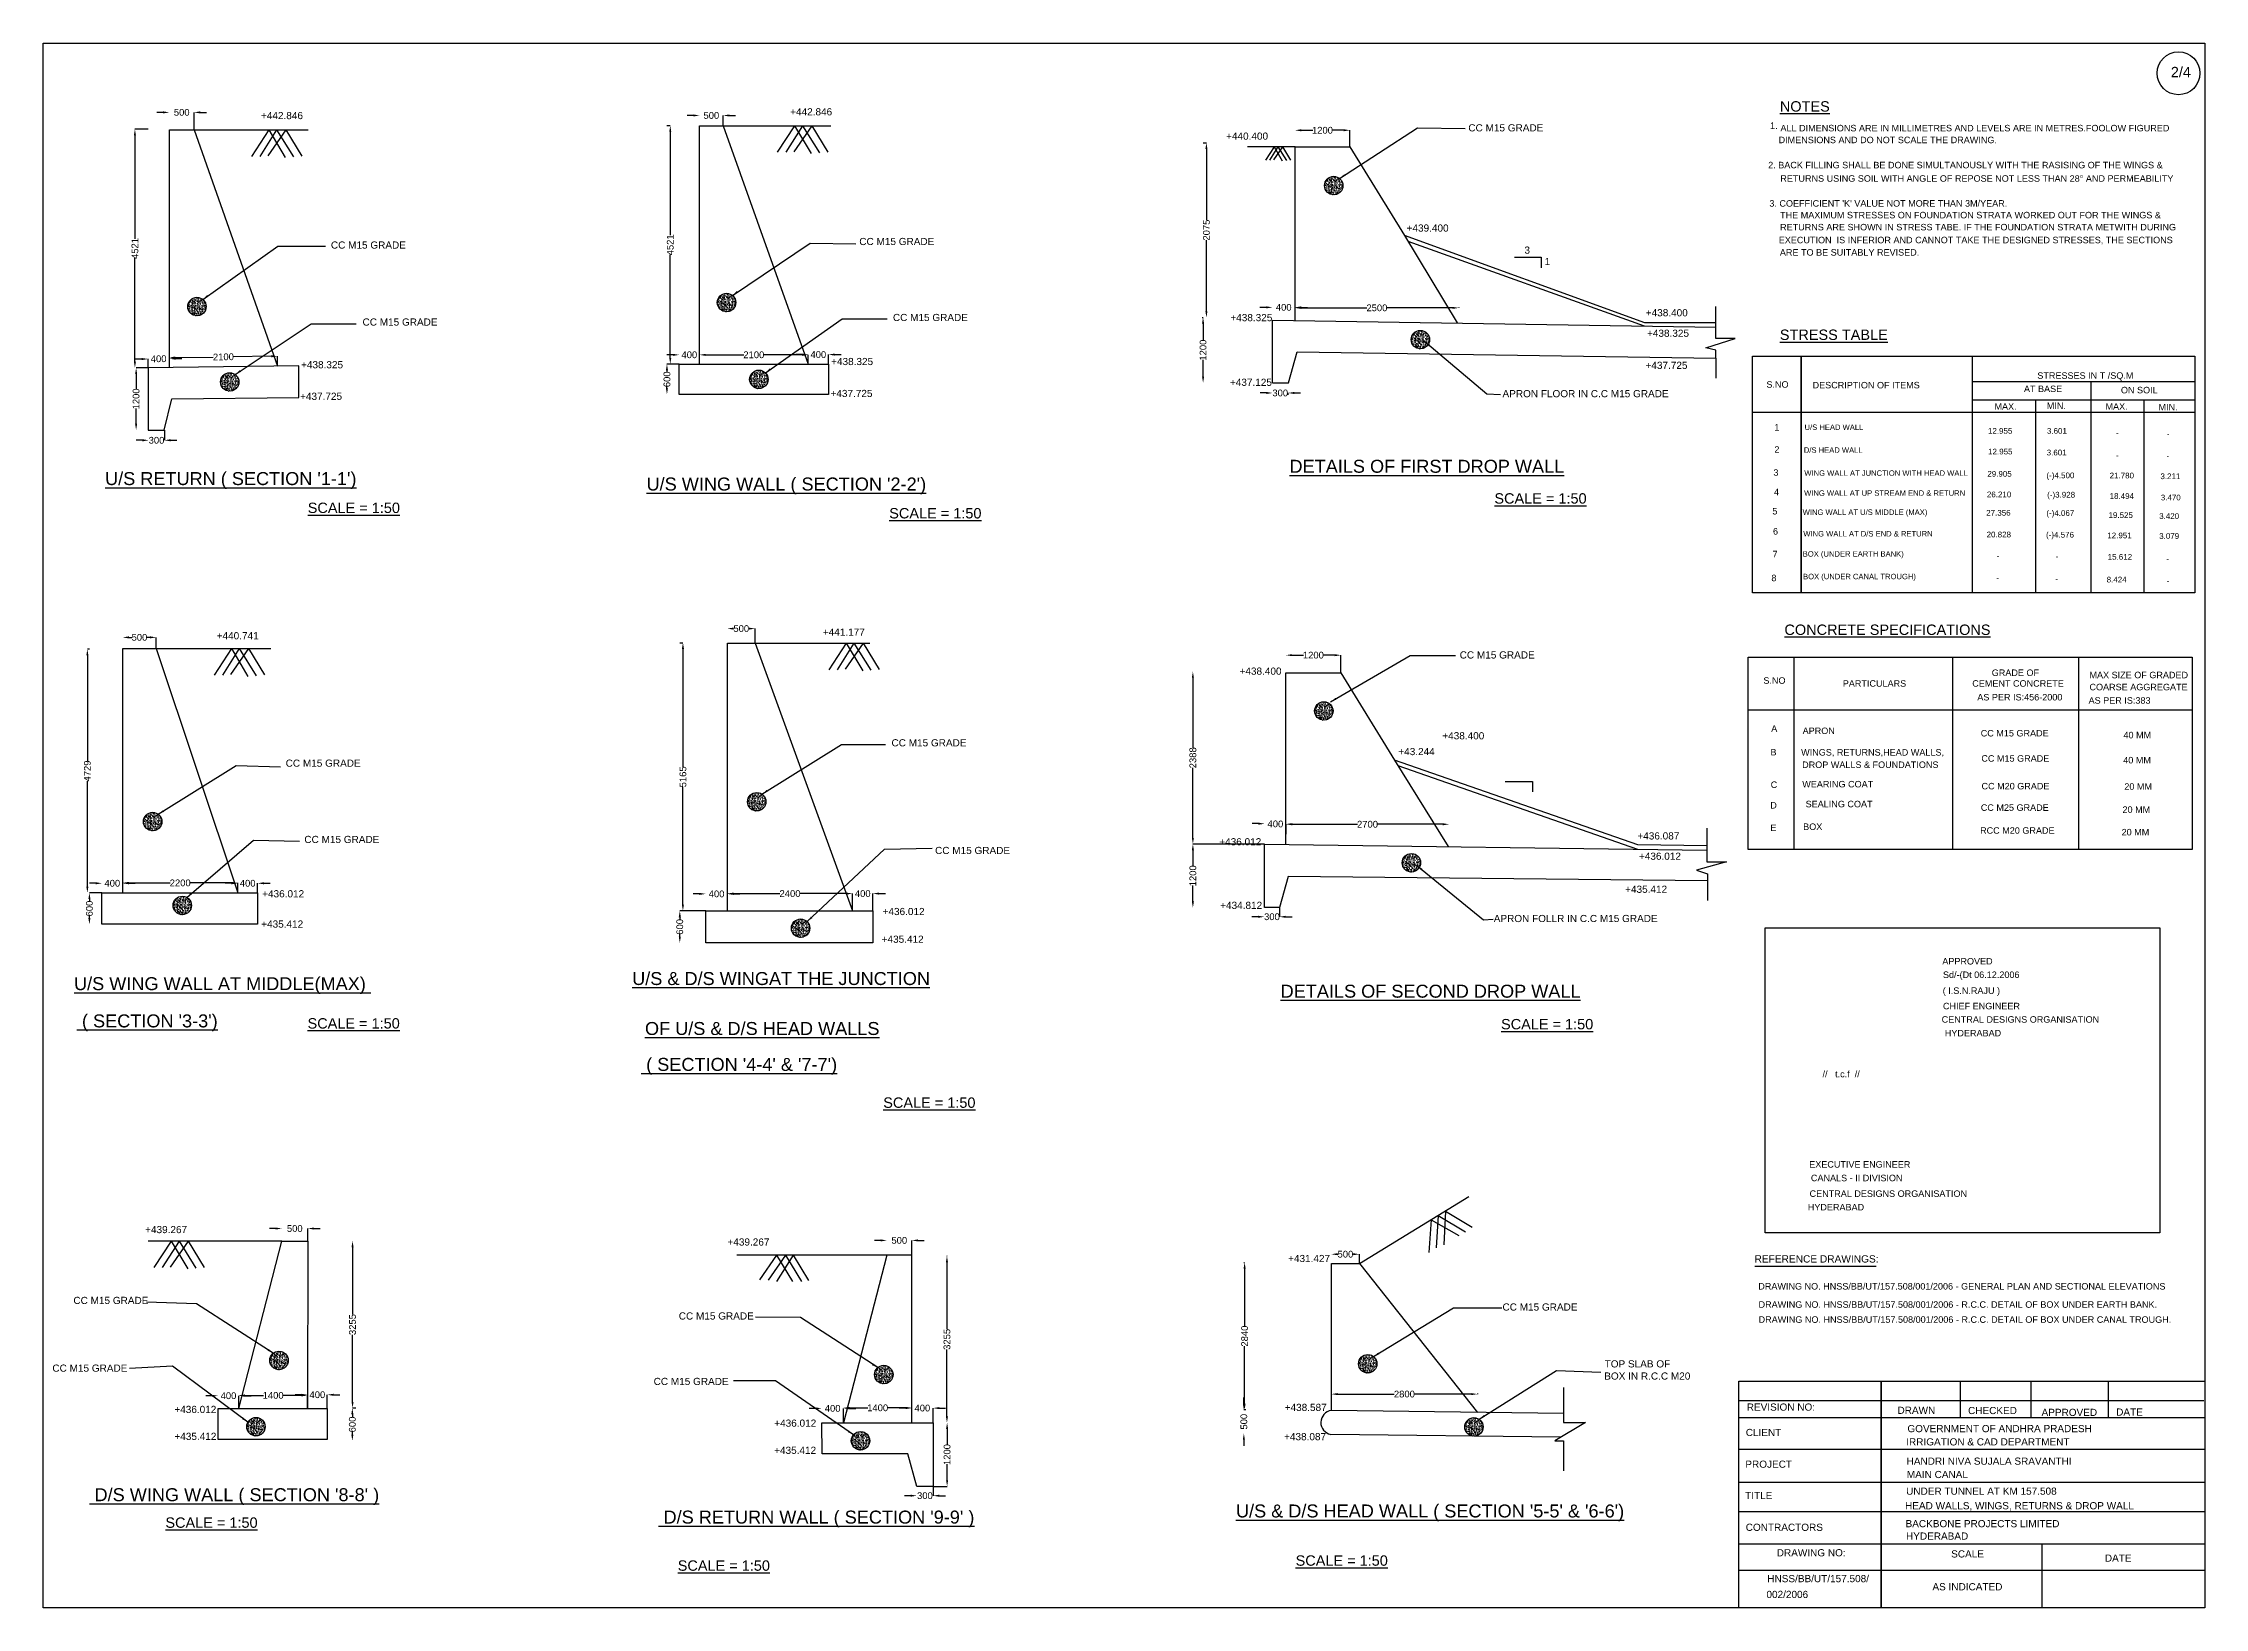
# Model space of a CAD drawing. Header units: millimetres. Extents: x 2050 to 43727, y 1397 to 31548.
import ezdxf

# ---------------------------------------------------------------- set-up
doc = ezdxf.new("R2010")
doc.units = ezdxf.units.MM
doc.header["$MEASUREMENT"] = 0
for name, color, linetype in [('DIM', 7, 'Continuous'), ('DWG', 7, 'Continuous'), ('TXT', 7, 'Continuous')]:
    doc.layers.add(name, color=color, linetype=linetype)
doc.styles.get("Standard").update_dxf_attribs({"font": 'arial.ttf'})
doc.dimstyles.new('Civil', dxfattribs={"dimtxt": 130, "dimasz": 120, "dimexe": 0.1, "dimexo": 0.0625, "dimgap": 0.09, "dimtad": 0, "dimdec": 0, "dimzin": 12, "dimdsep": 46, "dimtxsty": 'Standard', "dimcen": 0.1, "dimse1": 1, "dimadec": 0, "dimazin": 2, "dimtfac": 1, "dimtdec": 0, "dimtofl": 0, "dimtmove": 0, "dimatfit": 3, "dimfxl": 1, "dimfrac": 1, "dimtolj": 1, "dimtzin": 0, "dimarcsym": 0})

msp = doc.modelspace()

# ---------------------------------------------------------------- texts
at = {"layer": 'TXT'}
for s, height, p in [('2/4', 200, (43072.5, 30892.8)), ('%%UNOTES', 200, (35534.4, 30231.2)), ('+442.846', 138, (6248.6, 30085.4)), ('+442.846', 138, (16452.3, 30158.2)), ('1.', 130, (35343.3, 29895.1)), ('+440.400', 138, (24857.4, 29689.5)), ('CC M15 GRADE', 138, (29527.9, 29849.2)), ('DIMENSIONS AND DO NOT SCALE THE DRAWING.', 125, (35510.2, 29622.1)), ('ALL DIMENSIONS ARE IN MILLIMETRES AND LEVELS ARE IN METRES.FOOLOW FIGURED', 125, (35545.9, 29850.2)), ('2. BACK FILLING SHALL BE DONE SIMULTANOUSLY WITH THE RASISING OF THE WINGS &', 125, (35309.2, 29138)), ('RETURNS USING SOIL WITH ANGLE OF REPOSE NOT LESS THAN 28%%D AND PERMEABILITY', 125, (35543.7, 28879.3)), ("3. COEFFICIENT 'K' VALUE NOT MORE THAN 3M/YEAR.", 125, (35331.9, 28399.1)), ('+439.400', 138, (28337.9, 27917.9)), ('THE MAXIMUM STRESSES ON FOUNDATION STRATA WORKED OUT FOR THE WINGS &', 125, (35538.7, 28173.9)), ('RETURNS ARE SHOWN IN STRESS TABE. IF THE FOUNDATION STRATA METWITH DURING', 125, (35538.7, 27941.7)), ('CC M15 GRADE', 138, (7596.8, 27590.3)), ('CC M15 GRADE', 138, (17784.9, 27658.6)), ('3', 138, (30609.7, 27492.5)), ('EXECUTION  IS INFERIOR AND CANNOT TAKE THE DESIGNED STRESSES, THE SECTIONS', 125, (35513.3, 27693.4)), ('ARE TO BE SUITABLY REVISED.', 125, (35534.4, 27455.4)), ('1', 138, (30999.7, 27272.6)), ('CC M15 GRADE', 138, (18433.3, 26194.2)), ('+438.325', 138, (24939.6, 26191.5)), ('+438.400', 138, (32949.7, 26285.8)), ('CC M15 GRADE', 138, (8206.7, 26106.4)), ('+438.325', 138, (32973.2, 25891)), ('%%USTRESS TABLE', 200, (35534.4, 25830.5)), ('+438.325', 138, (7021.6, 25284.3)), ('+438.325', 138, (17241.9, 25345.6)), ('+437.125', 138, (24931.5, 24945.3)), ('+437.725', 138, (32943.8, 25272.3)), ('S.NO', 125, (35275.5, 24909.7)), ('DESCRIPTION OF ITEMS', 125, (36165.4, 24896.7)), ('STRESSES IN T /SQ.M', 125, (40498.6, 25081.1)), ('+437.725', 138, (7002.5, 24675.4)), ('+437.725', 138, (17229.5, 24729.9)), ('APRON FLOOR IN C.C M15 GRADE', 138, (30186.9, 24725.9)), ('MAX.', 125, (39672.4, 24485.1)), ('AT BASE', 125, (40240.6, 24825.5)), ('MIN.', 125, (40681.4, 24499.6)), ('MAX.', 125, (41813.4, 24485.1)), ('ON SOIL', 125, (42110.7, 24801.3)), ('MIN.', 125, (42835.7, 24471.8)), ('1', 125, (35429.1, 24083.9)), ('U/S HEAD WALL', 105, (36011, 24095.3)), ('2', 125, (35429.1, 23656.2)), ('D/S HEAD WALL', 105, (35997.1, 23655.5)), ('12.955', 110, (39547.2, 24022.4)), ('3.601', 110, (40684.3, 24022.6)), ('-', 110, (42014.1, 23983.8)), ('-', 110, (42995.9, 23966.5)), ('%%UDETAILS OF FIRST DROP WALL', 250, (26079.9, 23270.5)), ('3', 125, (35409.6, 23213)), ('12.955', 110, (39549.8, 23623.9)), ('3.601', 110, (40679.5, 23605.1)), ('-', 110, (42017.6, 23554)), ('-', 110, (42989, 23547.1)), ("%%UU/S RETURN ( SECTION '1-1')", 250, (3242.3, 23033)), ("%%UU/S WING WALL ( SECTION '2-2')", 250, (13682.8, 22928.5)), ('4', 125, (35421.3, 22835.9)), ('WING WALL AT UP STREAM END & RETURN', 105, (36002.4, 22826.5)), ('WING WALL AT JUNCTION WITH HEAD WALL', 105, (36006.2, 23211.6)), ('29.905', 110, (39535.1, 23195.4)), ('(-)4.500', 110, (40675.1, 23165)), ('21.780', 110, (41893.1, 23162.2)), ('3.211', 110, (42872.5, 23147.7)), ('%%USCALE = 1:50', 200, (7149.9, 22494.7)), ('%%USCALE = 1:50', 200, (18362, 22390.2)), ('%%USCALE = 1:50', 200, (30030.2, 22676.2)), ('5', 125, (35390.2, 22466.5)), ('WING WALL AT U/S MIDDLE (MAX)', 105, (35974.5, 22457.8)), ('27.356', 110, (39513.6, 22443.3)), ('26.210', 110, (39526.6, 22797.9)), ('(-)4.067', 110, (40673.3, 22438.3)), ('(-)3.928', 110, (40689.2, 22792.7)), ('19.525', 110, (41871.5, 22399.5)), ('18.494', 110, (41893.1, 22768)), ('3.470', 110, (42879.5, 22738.2)), ('6', 125, (35401.7, 22078.8)), ('WING WALL AT D/S END & RETURN', 105, (35986.7, 22042.4)), ('20.828', 110, (39521.3, 22025.4)), ('(-)4.576', 110, (40667.3, 22021.5)), ('12.951', 110, (41848, 22007.1)), ('3.420', 110, (42848.7, 22381)), ('3.079', 110, (42848.7, 21996.4)), ('7', 125, (35394, 21641.1)), ('BOX (UNDER EARTH BANK)', 105, (35975.7, 21654.1)), ('15.612', 110, (41856.2, 21594.1)), ('8', 125, (35371, 21180.4)), ('BOX (UNDER CANAL TROUGH)', 105, (35982.1, 21218.1)), ('-', 110, (39717.5, 21613.4)), ('-', 110, (40854.5, 21603.5)), ('8.424', 110, (41835.8, 21156.6)), ('-', 110, (42987.5, 21561.9)), ('-', 110, (39707, 21195.6)), ('-', 110, (40847.1, 21175.4)), ('-', 110, (42994.6, 21133.7)), ('+440.741', 138, (5394.6, 20061.1)), ('+441.177', 138, (17082, 20130.7)), ('%%UCONCRETE SPECIFICATIONS', 200, (35622.6, 20145.4)), ('CC M15 GRADE', 138, (29361.3, 19690.6)), ('+438.400', 138, (25116.6, 19378.8)), ('S.NO', 125, (35216.6, 19203.8)), ('PARTICULARS', 125, (36747.5, 19147.1)), ('CEMENT CONCRETE', 125, (39244.5, 19147.5)), ('GRADE OF ', 125, (39619.9, 19354.5)), ('COARSE AGGREGATE', 125, (41504, 19078.4)), ('MAX SIZE OF GRADED ', 125, (41504, 19310.4)), ('AS PER IS:456-2000', 125, (39341.6, 18882.4)), ('AS PER IS:383', 125, (41487, 18819.9)), ('A', 125, (35368, 18276.8)), ('APRON', 125, (35973.3, 18234.8)), ('CC M15 GRADE', 138, (18405.7, 17997.3)), ('+43.244', 138, (28178, 17828.4)), ('+438.400', 138, (29026.2, 18133.1)), ('B', 125, (35353.4, 17822)), ('WINGS, RETURNS,HEAD WALLS,', 125, (35944.7, 17819.6)), ('CC M15 GRADE', 125, (39407.5, 18188.3)), ('40 MM', 125, (42160, 18152.7)), ('CC M15 GRADE', 138, (6724.5, 17605)), ('DROP WALLS & FOUNDATIONS', 125, (35963.8, 17581)), ('CC M15 GRADE', 125, (39419.8, 17702.5)), ('40 MM', 125, (42155.5, 17669.1)), ('C', 125, (35358, 17195.9)), ('WEARING COAT', 125, (35966.3, 17206.7)), ('CC M20 GRADE', 125, (39422.7, 17168.5)), ('20 MM', 125, (42176.2, 17160.6)), ('D', 125, (35349.9, 16799.2)), ('SEALING COAT', 125, (36031.3, 16823.6)), ('CC M25 GRADE', 125, (39408.9, 16754.9)), ('20 MM', 125, (42141.4, 16715.8)), ('CC M15 GRADE', 138, (7084.7, 16134.9)), ('+436.087', 138, (32787.1, 16202.9)), ('E', 125, (35352.4, 16363.9)), ('BOX', 125, (35984.2, 16386.7)), ('RCC M20 GRADE', 125, (39395.2, 16313.7)), ('20 MM', 125, (42123.9, 16281.9)), ('CC M15 GRADE', 138, (19245.9, 15922.6)), ('+436.012', 138, (24725.7, 16089.4)), ('+436.012', 138, (32817.6, 15811.9)), ('+436.012', 138, (6271.4, 15087.7)), ('+434.812', 138, (24743.3, 14864.9)), ('+435.412', 138, (32551.3, 15174.8)), ('+435.412', 138, (6253, 14504)), ('+436.012', 138, (18234.3, 14746)), ('APRON FOLLR IN C.C M15 GRADE', 138, (30018, 14611.3)), ('+435.412', 138, (18216.3, 14212.2)), ('APPROVED', 125, (38666.6, 13793.7)), ('%%UU/S WING WALL AT MIDDLE(MAX) ', 250, (2643.7, 13299.4)), ('%%UU/S & D/S WINGAT THE JUNCTION', 250, (13405.2, 13398)), ('%%UDETAILS OF SECOND DROP WALL', 250, (25908.8, 13154.1)), ('( I.S.N.RAJU )', 125, (38674.7, 13227.2)), ('Sd/-(Dt 06.12.2006', 125, (38679.4, 13533.8)), ('CHIEF ENGINEER', 125, (38679.4, 12930.1)), ("%%U ( SECTION '3-3')", 250, (2699.8, 12581.5)), ('%%USCALE = 1:50', 200, (7146.2, 12559.2)), ('%%UOF U/S & D/S HEAD WALLS', 250, (13652.6, 12435.2)), ('%%USCALE = 1:50', 200, (30158.3, 12543.8)), ('CENTRAL DESIGNS ORGANISATION', 125, (38654.5, 12672.3)), ('HYDERABAD', 125, (38714.9, 12408.4)), ("%%U ( SECTION '4-4' & '7-7')", 250, (13578.5, 11743.3)), ('//   t.c.f  //', 125, (36356.7, 11619.1)), ('%%USCALE = 1:50', 200, (18246.3, 11031.4)), ('EXECUTIVE ENGINEER', 125, (36100.5, 9879)), ('CANALS - II DIVISION', 125, (36133.4, 9616.6)), ('HYDERABAD', 125, (36072.9, 9053.3)), ('CENTRAL DESIGNS ORGANISATION', 125, (36107.1, 9314.9)), ('+439.267', 138, (4015, 8615.8)), ('+439.267', 138, (15243, 8376.5)), ('+431.427', 138, (26052.7, 8058.8)), ('REFERENCE DRAWINGS:', 140, (35046.6, 8049.9)), ('DRAWING NO. HNSS/BB/UT/157.508/001/2006 - GENERAL PLAN AND SECTIONAL ELEVATIONS', 125, (35118.5, 7529.1)), ('CC M15 GRADE', 138, (2631.4, 7250.8)), ('CC M15 GRADE', 138, (14304.1, 6951)), ('CC M15 GRADE', 138, (30186.5, 7123.9)), ('DRAWING NO. HNSS/BB/UT/157.508/001/2006 - R.C.C. DETAIL OF BOX UNDER EARTH BANK.', 125, (35123.6, 7177.9)), ('DRAWING NO. HNSS/BB/UT/157.508/001/2006 - R.C.C. DETAIL OF BOX UNDER CANAL TROUGH.', 125, (35124.6, 6888.2)), ('CC M15 GRADE', 138, (2226.4, 5945.7)), ('TOP SLAB OF', 138, (32155.9, 6027.9)), ('BOX IN R.C.C M20', 138, (32148.5, 5793.3)), ('CC M15 GRADE', 138, (13819.3, 5689.7)), ('+436.012', 138, (4578.6, 5150.4)), ('+436.012', 138, (16145.1, 4885.6)), ('+438.587', 138, (25987.4, 5188.8)), ('REVISION NO:', 138, (34896.1, 5195.1)), ('DRAWN', 138, (37802.6, 5133.4)), ('CHECKED', 138, (39163.3, 5128.9)), ('APPROVED', 138, (40580.2, 5093.6)), ('DATE', 138, (42019.1, 5099.2)), ('+435.412', 138, (4579.4, 4630.8)), ('+438.087', 138, (25975.5, 4625.1)), ('CLIENT', 138, (34877.4, 4706)), ('IRRIGATION & CAD DEPARTMENT', 138, (37971.4, 4524.8)), ('GOVERNMENT OF ANDHRA PRADESH', 138, (37993.9, 4780.5)), ('+435.412', 138, (16143.2, 4362.3)), ('PROJECT', 138, (34869.1, 4094.9)), ('HANDRI NIVA SUJALA SRAVANTHI', 138, (37978.5, 4153.3)), ('MAIN CANAL', 138, (37982.8, 3895.7)), ("%%U D/S WING WALL ( SECTION '8-8' )", 250, (2942.1, 3450.5)), ("%%UU/S & D/S HEAD WALL ( SECTION '5-5' & '6-6')", 250, (25047.4, 3136.9)), ('TITLE', 138, (34865.9, 3490.5)), ('HEAD WALLS, WINGS, RETURNS & DROP WALL', 138, (37948.6, 3294.2)), ('UNDER TUNNEL AT KM 157.508', 138, (37969, 3575)), ('%%USCALE = 1:50', 200, (4405.2, 2937.5)), ("%%U D/S RETURN WALL ( SECTION '9-9' )", 250, (13913.9, 3018.9)), ('CONTRACTORS', 138, (34876.5, 2878.5)), ('BACKBONE PROJECTS LIMITED', 138, (37958.2, 2948.4)), ('DRAWING NO:', 138, (35474.9, 2387.6)), ('HYDERABAD', 138, (37967.1, 2709.3)), ('SCALE', 138, (38837.3, 2365.2)), ('%%USCALE = 1:50', 200, (14283.7, 2109.6)), ('%%USCALE = 1:50', 200, (26197.4, 2206.3)), ('DATE', 138, (41801.2, 2284.6)), ('002/2006', 138, (35276.1, 1585)), ('HNSS/BB/UT/157.508/', 138, (35292.3, 1889)), ('AS INDICATED', 138, (38476.4, 1732.7))]:
    msp.add_text(s, height=height, dxfattribs=at).set_placement(p)

# ---------------------------------------------------------------- blocks, each defined once
blk = doc.blocks.new('*D2')
at = {"layer": 'Defpoints', "color": 0, "transparency": 16777216}
for p in [(4071, 25463), (4073, 25293), (4482, 25298)]:
    blk.add_point(p, dxfattribs=at)
at = {"layer": 'DIM', "color": 0, "lineweight": -2, "transparency": 16777216}
for p, q in [((3951, 25462), (3831, 25460)), ((4073, 25293), (4071, 25463)), ((4600, 25470), (4720, 25472))]:
    blk.add_line(p, q, dxfattribs=at)
at = {"layer": 'DIM', "color": 0, "transparency": 16777216}
for points in [[(3950, 25482), (3951, 25442), (4071, 25463)], [(4600, 25490), (4601, 25450), (4480, 25469)]]:
    blk.add_solid(points, dxfattribs=at)
at = {"layer": 'DIM', "color": 0, "transparency": 16777216, "insert": (4275, 25466), "char_height": 130, "attachment_point": 5, "rotation": 0.7259}
blk.add_mtext('\\A1;400', dxfattribs=at)
blk = doc.blocks.new('*D3')
at = {"layer": 'Defpoints', "color": 0, "transparency": 16777216}
for p in [(6568, 25517), (4482, 25298), (6570, 25325)]:
    blk.add_point(p, dxfattribs=at)
at = {"layer": 'DIM', "color": 0, "lineweight": -2, "transparency": 16777216}
for p, q in [((4600, 25492), (5329, 25501)), ((6448, 25515), (5719, 25506)), ((6570, 25325), (6568, 25517))]:
    blk.add_line(p, q, dxfattribs=at)
at = {"layer": 'DIM', "color": 0, "transparency": 16777216}
for points in [[(4600, 25512), (4600, 25472), (4480, 25490)], [(6448, 25535), (6448, 25495), (6568, 25517)]]:
    blk.add_solid(points, dxfattribs=at)
at = {"layer": 'DIM', "color": 0, "transparency": 16777216, "insert": (5524, 25503), "char_height": 130, "attachment_point": 5, "rotation": 0.7259}
blk.add_mtext('\\A1;2100', dxfattribs=at)
blk = doc.blocks.new('*D4')
at = {"layer": 'Defpoints', "color": 0, "transparency": 16777216}
for p in [(3841, 25293), (4073, 25293), (4073, 24094)]:
    blk.add_point(p, dxfattribs=at)
at = {"layer": 'DIM', "color": 0, "lineweight": -2, "transparency": 16777216}
for p, q in [((4073, 25293), (3841, 25293)), ((3841, 25173), (3841, 24881)), ((3841, 24214), (3841, 24506))]:
    blk.add_line(p, q, dxfattribs=at)
at = {"layer": 'DIM', "color": 0, "transparency": 16777216}
for points in [[(3821, 25173), (3861, 25173), (3841, 25293)], [(3821, 24214), (3861, 24214), (3841, 24094)]]:
    blk.add_solid(points, dxfattribs=at)
at = {"layer": 'DIM', "color": 0, "transparency": 16777216, "insert": (3841, 24694), "char_height": 130, "attachment_point": 5, "rotation": 90}
blk.add_mtext('\\A1;1200', dxfattribs=at)
blk = doc.blocks.new('*D5')
at = {"layer": 'Defpoints', "color": 0, "transparency": 16777216}
for p in [(3818, 29893), (4073, 29893), (4073, 25293)]:
    blk.add_point(p, dxfattribs=at)
at = {"layer": 'DIM', "color": 0, "lineweight": -2, "transparency": 16777216}
for p, q in [((4073, 29893), (3818, 29893)), ((3818, 29773), (3818, 27778)), ((3818, 25413), (3818, 27409))]:
    blk.add_line(p, q, dxfattribs=at)
at = {"layer": 'DIM', "color": 0, "transparency": 16777216}
for points in [[(3798, 29773), (3838, 29773), (3818, 29893)], [(3798, 25413), (3838, 25413), (3818, 25293)]]:
    blk.add_solid(points, dxfattribs=at)
at = {"layer": 'DIM', "color": 0, "transparency": 16777216, "insert": (3818, 27593), "char_height": 130, "attachment_point": 5, "rotation": 90}
blk.add_mtext('\\A1;4521', dxfattribs=at)
blk = doc.blocks.new('*D6')
at = {"layer": 'Defpoints', "color": 0, "transparency": 16777216}
for p in [(4958, 30216), (4482, 29879), (4958, 29879)]:
    blk.add_point(p, dxfattribs=at)
at = {"layer": 'DIM', "color": 0, "lineweight": -2, "transparency": 16777216}
for p, q in [((4362, 30216), (4242, 30216)), ((4958, 29879), (4958, 30216)), ((5078, 30216), (5198, 30216))]:
    blk.add_line(p, q, dxfattribs=at)
at = {"layer": 'DIM', "color": 0, "transparency": 16777216}
for points in [[(4362, 30236), (4362, 30196), (4482, 30216)], [(5078, 30236), (5078, 30196), (4958, 30216)]]:
    blk.add_solid(points, dxfattribs=at)
at = {"layer": 'DIM', "color": 0, "transparency": 16777216, "insert": (4720, 30216), "char_height": 130, "attachment_point": 5}
blk.add_mtext('\\A1;500', dxfattribs=at)
blk = doc.blocks.new('*D7')
at = {"layer": 'Defpoints', "color": 0, "transparency": 16777216}
for p in [(4083, 24094), (4385, 24094), (4385, 23896)]:
    blk.add_point(p, dxfattribs=at)
at = {"layer": 'DIM', "color": 0, "lineweight": -2, "transparency": 16777216}
for p, q in [((3963, 23896), (3843, 23896)), ((4385, 24094), (4385, 23896)), ((4505, 23896), (4625, 23896))]:
    blk.add_line(p, q, dxfattribs=at)
at = {"layer": 'DIM', "color": 0, "transparency": 16777216}
for points in [[(3963, 23916), (3963, 23876), (4083, 23896)], [(4505, 23916), (4505, 23876), (4385, 23896)]]:
    blk.add_solid(points, dxfattribs=at)
at = {"layer": 'DIM', "color": 0, "transparency": 16777216, "insert": (4234, 23896), "char_height": 130, "attachment_point": 5}
blk.add_mtext('\\A1;300', dxfattribs=at)
blk = doc.blocks.new('*D8')
at = {"layer": 'Defpoints', "color": 0, "transparency": 16777216}
for p in [(14704, 25543), (14312, 25365), (14704, 25365)]:
    blk.add_point(p, dxfattribs=at)
at = {"layer": 'DIM', "color": 0, "lineweight": -2, "transparency": 16777216}
for p, q in [((14192, 25543), (14072, 25543)), ((14704, 25365), (14704, 25543)), ((14824, 25543), (14944, 25543))]:
    blk.add_line(p, q, dxfattribs=at)
at = {"layer": 'DIM', "color": 0, "transparency": 16777216}
for points in [[(14192, 25563), (14192, 25523), (14312, 25543)], [(14824, 25563), (14824, 25523), (14704, 25543)]]:
    blk.add_solid(points, dxfattribs=at)
at = {"layer": 'DIM', "color": 0, "transparency": 16777216, "insert": (14508, 25543), "char_height": 130, "attachment_point": 5}
blk.add_mtext('\\A1;400', dxfattribs=at)
blk = doc.blocks.new('*D9')
at = {"layer": 'Defpoints', "color": 0, "transparency": 16777216}
for p in [(16798, 25543), (14704, 25365), (16798, 25365)]:
    blk.add_point(p, dxfattribs=at)
at = {"layer": 'DIM', "color": 0, "lineweight": -2, "transparency": 16777216}
for p, q in [((14824, 25543), (15556, 25543)), ((16678, 25543), (15946, 25543)), ((16798, 25365), (16798, 25543))]:
    blk.add_line(p, q, dxfattribs=at)
at = {"layer": 'DIM', "color": 0, "transparency": 16777216}
for points in [[(14824, 25563), (14824, 25523), (14704, 25543)], [(16678, 25563), (16678, 25523), (16798, 25543)]]:
    blk.add_solid(points, dxfattribs=at)
at = {"layer": 'DIM', "color": 0, "transparency": 16777216, "insert": (15751, 25543), "char_height": 130, "attachment_point": 5}
blk.add_mtext('\\A1;2100', dxfattribs=at)
blk = doc.blocks.new('*D10')
at = {"layer": 'Defpoints', "color": 0, "transparency": 16777216}
for p in [(17193, 25548), (16798, 25365), (17193, 25365)]:
    blk.add_point(p, dxfattribs=at)
at = {"layer": 'DIM', "color": 0, "lineweight": -2, "transparency": 16777216}
for p, q in [((16678, 25548), (16558, 25548)), ((17193, 25365), (17193, 25548)), ((17313, 25548), (17433, 25548))]:
    blk.add_line(p, q, dxfattribs=at)
at = {"layer": 'DIM', "color": 0, "transparency": 16777216}
for points in [[(16678, 25568), (16678, 25528), (16798, 25548)], [(17313, 25568), (17313, 25528), (17193, 25548)]]:
    blk.add_solid(points, dxfattribs=at)
at = {"layer": 'DIM', "color": 0, "transparency": 16777216, "insert": (16995, 25548), "char_height": 130, "attachment_point": 5}
blk.add_mtext('\\A1;400', dxfattribs=at)
blk = doc.blocks.new('*D11')
at = {"layer": 'Defpoints', "color": 0, "transparency": 16777216}
for p in [(14076, 25365), (14312, 25365), (14312, 24779)]:
    blk.add_point(p, dxfattribs=at)
at = {"layer": 'DIM', "color": 0, "lineweight": -2, "transparency": 16777216}
for p, q in [((14312, 25365), (14075, 25365)), ((14076, 25245), (14076, 25216)), ((14076, 24899), (14076, 24928))]:
    blk.add_line(p, q, dxfattribs=at)
at = {"layer": 'DIM', "color": 0, "transparency": 16777216}
for points in [[(14056, 25245), (14096, 25245), (14076, 25365)], [(14056, 24899), (14096, 24899), (14076, 24779)]]:
    blk.add_solid(points, dxfattribs=at)
at = {"layer": 'DIM', "color": 0, "transparency": 16777216, "insert": (14076, 25072), "char_height": 130, "attachment_point": 5, "rotation": 90}
blk.add_mtext('\\A1;600', dxfattribs=at)
blk = doc.blocks.new('*D12')
at = {"layer": 'Defpoints', "color": 0, "transparency": 16777216}
for p in [(14075, 29961), (14140, 29961), (14075, 25365)]:
    blk.add_point(p, dxfattribs=at)
at = {"layer": 'DIM', "color": 0, "lineweight": -2, "transparency": 16777216}
for p, q in [((14076, 29961), (14140, 29961)), ((14140, 29841), (14140, 27848)), ((14140, 25485), (14140, 27479))]:
    blk.add_line(p, q, dxfattribs=at)
at = {"layer": 'DIM', "color": 0, "transparency": 16777216}
for points in [[(14120, 29841), (14160, 29841), (14140, 29961)], [(14120, 25485), (14160, 25485), (14140, 25365)]]:
    blk.add_solid(points, dxfattribs=at)
at = {"layer": 'DIM', "color": 0, "transparency": 16777216, "insert": (14140, 27663), "char_height": 130, "attachment_point": 5, "rotation": 90}
blk.add_mtext('\\A1;4521', dxfattribs=at)
blk = doc.blocks.new('*D13')
at = {"layer": 'Defpoints', "color": 0, "transparency": 16777216}
for p in [(15159, 30156), (14704, 29958), (15159, 29958)]:
    blk.add_point(p, dxfattribs=at)
at = {"layer": 'DIM', "color": 0, "lineweight": -2, "transparency": 16777216}
for p, q in [((14584, 30156), (14464, 30156)), ((15159, 29958), (15159, 30156)), ((15279, 30156), (15399, 30156))]:
    blk.add_line(p, q, dxfattribs=at)
at = {"layer": 'DIM', "color": 0, "transparency": 16777216}
for points in [[(14584, 30176), (14584, 30136), (14704, 30156)], [(15279, 30176), (15279, 30136), (15159, 30156)]]:
    blk.add_solid(points, dxfattribs=at)
at = {"layer": 'DIM', "color": 0, "transparency": 16777216, "insert": (14932, 30156), "char_height": 130, "attachment_point": 5}
blk.add_mtext('\\A1;500', dxfattribs=at)
blk = doc.blocks.new('*D14')
at = {"layer": 'Defpoints', "color": 0, "transparency": 16777216}
for p in [(25751, 24773), (26052, 24808), (26052, 24773)]:
    blk.add_point(p, dxfattribs=at)
at = {"layer": 'DIM', "color": 0, "lineweight": -2, "transparency": 16777216}
for p, q in [((25631, 24808), (25511, 24808)), ((26052, 24773), (26052, 24808)), ((26172, 24808), (26292, 24808))]:
    blk.add_line(p, q, dxfattribs=at)
at = {"layer": 'DIM', "color": 0, "transparency": 16777216}
for points in [[(25631, 24828), (25631, 24788), (25751, 24808)], [(26172, 24828), (26172, 24788), (26052, 24808)]]:
    blk.add_solid(points, dxfattribs=at)
at = {"layer": 'DIM', "color": 0, "transparency": 16777216, "insert": (25901, 24808), "char_height": 130, "attachment_point": 5}
blk.add_mtext('\\A1;300', dxfattribs=at)
blk = doc.blocks.new('*D15')
at = {"layer": 'Defpoints', "color": 0, "transparency": 16777216}
for p in [(24398, 26264), (24413, 26264), (24398, 25004)]:
    blk.add_point(p, dxfattribs=at)
at = {"layer": 'DIM', "color": 0, "lineweight": -2, "transparency": 16777216}
for p, q in [((24398, 26264), (24413, 26264)), ((24413, 26144), (24413, 25822)), ((24413, 25124), (24413, 25446))]:
    blk.add_line(p, q, dxfattribs=at)
at = {"layer": 'DIM', "color": 0, "transparency": 16777216}
for points in [[(24393, 26144), (24433, 26144), (24413, 26264)], [(24393, 25124), (24433, 25124), (24413, 25004)]]:
    blk.add_solid(points, dxfattribs=at)
at = {"layer": 'DIM', "color": 0, "transparency": 16777216, "insert": (24413, 25634), "char_height": 130, "attachment_point": 5, "rotation": 90}
blk.add_mtext('\\A1;1200', dxfattribs=at)
blk = doc.blocks.new('*D16')
at = {"layer": 'Defpoints', "color": 0, "transparency": 16777216}
for p in [(24413, 29629), (24478, 29629), (24413, 26264)]:
    blk.add_point(p, dxfattribs=at)
at = {"layer": 'DIM', "color": 0, "lineweight": -2, "transparency": 16777216}
for p, q in [((24413, 29629), (24478, 29629)), ((24478, 29509), (24478, 28142)), ((24478, 26384), (24478, 27751))]:
    blk.add_line(p, q, dxfattribs=at)
at = {"layer": 'DIM', "color": 0, "transparency": 16777216}
for points in [[(24458, 29509), (24498, 29509), (24478, 29629)], [(24458, 26384), (24498, 26384), (24478, 26264)]]:
    blk.add_solid(points, dxfattribs=at)
at = {"layer": 'DIM', "color": 0, "transparency": 16777216, "insert": (24478, 27947), "char_height": 130, "attachment_point": 5, "rotation": 90}
blk.add_mtext('\\A1;2075', dxfattribs=at)
blk = doc.blocks.new('*D17')
at = {"layer": 'Defpoints', "color": 0, "transparency": 16777216}
for p in [(27243, 29871), (26186, 29552), (27243, 29552)]:
    blk.add_point(p, dxfattribs=at)
at = {"layer": 'DIM', "color": 0, "lineweight": -2, "transparency": 16777216}
for p, q in [((26306, 29871), (26527, 29871)), ((27123, 29871), (26902, 29871)), ((27243, 29552), (27243, 29871))]:
    blk.add_line(p, q, dxfattribs=at)
at = {"layer": 'DIM', "color": 0, "transparency": 16777216}
for points in [[(26306, 29891), (26306, 29851), (26186, 29871)], [(27123, 29891), (27123, 29851), (27243, 29871)]]:
    blk.add_solid(points, dxfattribs=at)
at = {"layer": 'DIM', "color": 0, "transparency": 16777216, "insert": (26715, 29871), "char_height": 130, "attachment_point": 5}
blk.add_mtext('\\A1;1200', dxfattribs=at)
blk = doc.blocks.new('*D18')
at = {"layer": 'Defpoints', "color": 0, "transparency": 16777216}
for p in [(26186, 26458), (25750, 26214), (26186, 26214)]:
    blk.add_point(p, dxfattribs=at)
at = {"layer": 'DIM', "color": 0, "lineweight": -2, "transparency": 16777216}
for p, q in [((25630, 26458), (25510, 26458)), ((26186, 26214), (26186, 26458)), ((26306, 26458), (26426, 26458))]:
    blk.add_line(p, q, dxfattribs=at)
at = {"layer": 'DIM', "color": 0, "transparency": 16777216}
for points in [[(25630, 26478), (25630, 26438), (25750, 26458)], [(26306, 26478), (26306, 26438), (26186, 26458)]]:
    blk.add_solid(points, dxfattribs=at)
at = {"layer": 'DIM', "color": 0, "transparency": 16777216, "insert": (25968, 26458), "char_height": 130, "attachment_point": 5}
blk.add_mtext('\\A1;400', dxfattribs=at)
blk = doc.blocks.new('*D19')
at = {"layer": 'Defpoints', "color": 0, "transparency": 16777216}
for p in [(26186, 26458), (29344, 26458), (29344, 26448)]:
    blk.add_point(p, dxfattribs=at)
at = {"layer": 'DIM', "color": 0, "lineweight": -2, "transparency": 16777216}
for p, q in [((26306, 26448), (27570, 26448)), ((29224, 26448), (27960, 26448)), ((29344, 26458), (29344, 26448))]:
    blk.add_line(p, q, dxfattribs=at)
at = {"layer": 'DIM', "color": 0, "transparency": 16777216}
for points in [[(26306, 26468), (26306, 26428), (26186, 26448)], [(29224, 26468), (29224, 26428), (29344, 26448)]]:
    blk.add_solid(points, dxfattribs=at)
at = {"layer": 'DIM', "color": 0, "transparency": 16777216, "insert": (27765, 26448), "char_height": 130, "attachment_point": 5}
blk.add_mtext('\\A1;2500', dxfattribs=at)
blk = doc.blocks.new('*D20')
at = {"layer": 'Defpoints', "color": 0, "transparency": 16777216}
for p in [(2940, 15175), (3181, 15175), (3181, 14570)]:
    blk.add_point(p, dxfattribs=at)
at = {"layer": 'DIM', "color": 0, "lineweight": -2, "transparency": 16777216}
for p, q in [((3181, 15175), (2940, 15175)), ((2940, 15055), (2940, 15016)), ((2940, 14690), (2940, 14729))]:
    blk.add_line(p, q, dxfattribs=at)
at = {"layer": 'DIM', "color": 0, "transparency": 16777216}
for points in [[(2920, 15055), (2960, 15055), (2940, 15175)], [(2920, 14690), (2960, 14690), (2940, 14570)]]:
    blk.add_solid(points, dxfattribs=at)
at = {"layer": 'DIM', "color": 0, "transparency": 16777216, "insert": (2940, 14872), "char_height": 130, "attachment_point": 5, "rotation": 90}
blk.add_mtext('\\A1;600', dxfattribs=at)
blk = doc.blocks.new('*D21')
at = {"layer": 'Defpoints', "color": 0, "transparency": 16777216}
for p in [(3181, 15175), (3582, 15359), (3582, 15175)]:
    blk.add_point(p, dxfattribs=at)
at = {"layer": 'DIM', "color": 0, "lineweight": -2, "transparency": 16777216}
for p, q in [((3061, 15359), (2941, 15359)), ((3582, 15175), (3582, 15359)), ((3702, 15359), (3822, 15359))]:
    blk.add_line(p, q, dxfattribs=at)
at = {"layer": 'DIM', "color": 0, "transparency": 16777216}
for points in [[(3061, 15379), (3061, 15339), (3181, 15359)], [(3702, 15379), (3702, 15339), (3582, 15359)]]:
    blk.add_solid(points, dxfattribs=at)
at = {"layer": 'DIM', "color": 0, "transparency": 16777216, "insert": (3382, 15359), "char_height": 130, "attachment_point": 5}
blk.add_mtext('\\A1;400', dxfattribs=at)
blk = doc.blocks.new('*D22')
at = {"layer": 'Defpoints', "color": 0, "transparency": 16777216}
for p in [(3582, 15175), (5799, 15366), (5799, 15175)]:
    blk.add_point(p, dxfattribs=at)
at = {"layer": 'DIM', "color": 0, "lineweight": -2, "transparency": 16777216}
for p, q in [((3702, 15366), (4495, 15366)), ((5679, 15366), (4886, 15366)), ((5799, 15175), (5799, 15366))]:
    blk.add_line(p, q, dxfattribs=at)
at = {"layer": 'DIM', "color": 0, "transparency": 16777216}
for points in [[(3702, 15386), (3702, 15346), (3582, 15366)], [(5679, 15386), (5679, 15346), (5799, 15366)]]:
    blk.add_solid(points, dxfattribs=at)
at = {"layer": 'DIM', "color": 0, "transparency": 16777216, "insert": (4691, 15366), "char_height": 130, "attachment_point": 5}
blk.add_mtext('\\A1;2200', dxfattribs=at)
blk = doc.blocks.new('*D23')
at = {"layer": 'Defpoints', "color": 0, "transparency": 16777216}
for p in [(5799, 15175), (6184, 15359), (6184, 15175)]:
    blk.add_point(p, dxfattribs=at)
at = {"layer": 'DIM', "color": 0, "lineweight": -2, "transparency": 16777216}
for p, q in [((5679, 15359), (5559, 15359)), ((6184, 15175), (6184, 15359)), ((6304, 15359), (6424, 15359))]:
    blk.add_line(p, q, dxfattribs=at)
at = {"layer": 'DIM', "color": 0, "transparency": 16777216}
for points in [[(5679, 15379), (5679, 15339), (5799, 15359)], [(6304, 15379), (6304, 15339), (6184, 15359)]]:
    blk.add_solid(points, dxfattribs=at)
at = {"layer": 'DIM', "color": 0, "transparency": 16777216, "insert": (5992, 15359), "char_height": 130, "attachment_point": 5}
blk.add_mtext('\\A1;400', dxfattribs=at)
blk = doc.blocks.new('*D24')
at = {"layer": 'Defpoints', "color": 0, "transparency": 16777216}
for p in [(2901, 19871), (2940, 19871), (2940, 15175)]:
    blk.add_point(p, dxfattribs=at)
at = {"layer": 'DIM', "color": 0, "lineweight": -2, "transparency": 16777216}
for p, q in [((2940, 19871), (2901, 19871)), ((2901, 19751), (2901, 17720)), ((2901, 15295), (2901, 17326))]:
    blk.add_line(p, q, dxfattribs=at)
at = {"layer": 'DIM', "color": 0, "transparency": 16777216}
for points in [[(2881, 19751), (2921, 19751), (2901, 19871)], [(2881, 15295), (2921, 15295), (2901, 15175)]]:
    blk.add_solid(points, dxfattribs=at)
at = {"layer": 'DIM', "color": 0, "transparency": 16777216, "insert": (2901, 17523), "char_height": 130, "attachment_point": 5, "rotation": 90}
blk.add_mtext('\\A1;4729', dxfattribs=at)
blk = doc.blocks.new('*D25')
at = {"layer": 'Defpoints', "color": 0, "transparency": 16777216}
for p in [(4227, 20098), (3582, 19882), (4227, 19882)]:
    blk.add_point(p, dxfattribs=at)
at = {"layer": 'DIM', "color": 0, "lineweight": -2, "transparency": 16777216}
for p, q in [((3702, 20098), (3761, 20098)), ((4107, 20098), (4048, 20098)), ((4227, 19882), (4227, 20098))]:
    blk.add_line(p, q, dxfattribs=at)
at = {"layer": 'DIM', "color": 0, "transparency": 16777216}
for points in [[(3702, 20118), (3702, 20078), (3582, 20098)], [(4107, 20118), (4107, 20078), (4227, 20098)]]:
    blk.add_solid(points, dxfattribs=at)
at = {"layer": 'DIM', "color": 0, "transparency": 16777216, "insert": (3905, 20098), "char_height": 130, "attachment_point": 5}
blk.add_mtext('\\A1;500', dxfattribs=at)
blk = doc.blocks.new('*D26')
at = {"layer": 'Defpoints', "color": 0, "transparency": 16777216}
for p in [(14324, 14825), (14823, 14825), (14823, 14213)]:
    blk.add_point(p, dxfattribs=at)
at = {"layer": 'DIM', "color": 0, "lineweight": -2, "transparency": 16777216}
for p, q in [((14823, 14825), (14324, 14825)), ((14324, 14705), (14324, 14663)), ((14324, 14333), (14324, 14376))]:
    blk.add_line(p, q, dxfattribs=at)
at = {"layer": 'DIM', "color": 0, "transparency": 16777216}
for points in [[(14304, 14705), (14344, 14705), (14324, 14825)], [(14304, 14333), (14344, 14333), (14324, 14213)]]:
    blk.add_solid(points, dxfattribs=at)
at = {"layer": 'DIM', "color": 0, "transparency": 16777216, "insert": (14324, 14519), "char_height": 130, "attachment_point": 5, "rotation": 90}
blk.add_mtext('\\A1;600', dxfattribs=at)
blk = doc.blocks.new('*D27')
at = {"layer": 'Defpoints', "color": 0, "transparency": 16777216}
for p in [(15243, 15154), (14823, 14825), (15243, 14825)]:
    blk.add_point(p, dxfattribs=at)
at = {"layer": 'DIM', "color": 0, "lineweight": -2, "transparency": 16777216}
for p, q in [((14703, 15154), (14583, 15154)), ((15243, 14825), (15243, 15154)), ((15363, 15154), (15483, 15154))]:
    blk.add_line(p, q, dxfattribs=at)
at = {"layer": 'DIM', "color": 0, "transparency": 16777216}
for points in [[(14703, 15174), (14703, 15134), (14823, 15154)], [(15363, 15174), (15363, 15134), (15243, 15154)]]:
    blk.add_solid(points, dxfattribs=at)
at = {"layer": 'DIM', "color": 0, "transparency": 16777216, "insert": (15033, 15154), "char_height": 130, "attachment_point": 5}
blk.add_mtext('\\A1;400', dxfattribs=at)
blk = doc.blocks.new('*D28')
at = {"layer": 'Defpoints', "color": 0, "transparency": 16777216}
for p in [(17654, 15160), (15243, 14825), (17654, 14825)]:
    blk.add_point(p, dxfattribs=at)
at = {"layer": 'DIM', "color": 0, "lineweight": -2, "transparency": 16777216}
for p, q in [((15363, 15160), (16254, 15160)), ((17534, 15160), (16644, 15160)), ((17654, 14825), (17654, 15160))]:
    blk.add_line(p, q, dxfattribs=at)
at = {"layer": 'DIM', "color": 0, "transparency": 16777216}
for points in [[(15363, 15180), (15363, 15140), (15243, 15160)], [(17534, 15180), (17534, 15140), (17654, 15160)]]:
    blk.add_solid(points, dxfattribs=at)
at = {"layer": 'DIM', "color": 0, "transparency": 16777216, "insert": (16449, 15160), "char_height": 130, "attachment_point": 5}
blk.add_mtext('\\A1;2400', dxfattribs=at)
blk = doc.blocks.new('*D29')
at = {"layer": 'Defpoints', "color": 0, "transparency": 16777216}
for p in [(18047, 15160), (17654, 14825), (18047, 14825)]:
    blk.add_point(p, dxfattribs=at)
at = {"layer": 'DIM', "color": 0, "lineweight": -2, "transparency": 16777216}
for p, q in [((17534, 15160), (17414, 15160)), ((18047, 14825), (18047, 15160)), ((18167, 15160), (18287, 15160))]:
    blk.add_line(p, q, dxfattribs=at)
at = {"layer": 'DIM', "color": 0, "transparency": 16777216}
for points in [[(17534, 15180), (17534, 15140), (17654, 15160)], [(18167, 15180), (18167, 15140), (18047, 15160)]]:
    blk.add_solid(points, dxfattribs=at)
at = {"layer": 'DIM', "color": 0, "transparency": 16777216, "insert": (17851, 15160), "char_height": 130, "attachment_point": 5}
blk.add_mtext('\\A1;400', dxfattribs=at)
blk = doc.blocks.new('*D30')
at = {"layer": 'Defpoints', "color": 0, "transparency": 16777216}
for p in [(14324, 19996), (14384, 19996), (14324, 14825)]:
    blk.add_point(p, dxfattribs=at)
at = {"layer": 'DIM', "color": 0, "lineweight": -2, "transparency": 16777216}
for p, q in [((14324, 19996), (14385, 19996)), ((14384, 19876), (14384, 17605)), ((14384, 14945), (14384, 17216))]:
    blk.add_line(p, q, dxfattribs=at)
at = {"layer": 'DIM', "color": 0, "transparency": 16777216}
for points in [[(14364, 19876), (14404, 19876), (14384, 19996)], [(14364, 14945), (14404, 14945), (14384, 14825)]]:
    blk.add_solid(points, dxfattribs=at)
at = {"layer": 'DIM', "color": 0, "transparency": 16777216, "insert": (14384, 17410), "char_height": 130, "attachment_point": 5, "rotation": 90}
blk.add_mtext('\\A1;5165', dxfattribs=at)
blk = doc.blocks.new('*D31')
at = {"layer": 'Defpoints', "color": 0, "transparency": 16777216}
for p in [(25595, 14891), (25888, 14891), (25888, 14713)]:
    blk.add_point(p, dxfattribs=at)
at = {"layer": 'DIM', "color": 0, "lineweight": -2, "transparency": 16777216}
for p, q in [((25475, 14713), (25355, 14713)), ((25888, 14891), (25888, 14713)), ((26008, 14713), (26128, 14713))]:
    blk.add_line(p, q, dxfattribs=at)
at = {"layer": 'DIM', "color": 0, "transparency": 16777216}
for points in [[(25475, 14733), (25475, 14693), (25595, 14713)], [(26008, 14733), (26008, 14693), (25888, 14713)]]:
    blk.add_solid(points, dxfattribs=at)
at = {"layer": 'DIM', "color": 0, "transparency": 16777216, "insert": (25741, 14713), "char_height": 130, "attachment_point": 5}
blk.add_mtext('\\A1;300', dxfattribs=at)
blk = doc.blocks.new('*D32')
at = {"layer": 'Defpoints', "color": 0, "transparency": 16777216}
for p in [(26015, 16500), (25595, 16114), (26010, 16109)]:
    blk.add_point(p, dxfattribs=at)
at = {"layer": 'DIM', "color": 0, "lineweight": -2, "transparency": 16777216}
for p, q in [((25480, 16508), (25360, 16510)), ((26010, 16109), (26015, 16501)), ((26135, 16499), (26255, 16497))]:
    blk.add_line(p, q, dxfattribs=at)
at = {"layer": 'DIM', "color": 0, "transparency": 16777216}
for points in [[(25480, 16528), (25480, 16488), (25600, 16506)], [(26135, 16519), (26135, 16479), (26015, 16500)]]:
    blk.add_solid(points, dxfattribs=at)
at = {"layer": 'DIM', "color": 0, "transparency": 16777216, "insert": (25808, 16503), "char_height": 130, "attachment_point": 5, "rotation": 359.2032}
blk.add_mtext('\\A1;400', dxfattribs=at)
blk = doc.blocks.new('*D33')
at = {"layer": 'Defpoints', "color": 0, "transparency": 16777216}
for p in [(26015, 16500), (29153, 16500), (29153, 16496)]:
    blk.add_point(p, dxfattribs=at)
at = {"layer": 'DIM', "color": 0, "lineweight": -2, "transparency": 16777216}
for p, q in [((26135, 16496), (27389, 16496)), ((29033, 16496), (27779, 16496)), ((29153, 16500), (29153, 16496))]:
    blk.add_line(p, q, dxfattribs=at)
at = {"layer": 'DIM', "color": 0, "transparency": 16777216}
for points in [[(26135, 16516), (26135, 16476), (26015, 16496)], [(29033, 16516), (29033, 16476), (29153, 16496)]]:
    blk.add_solid(points, dxfattribs=at)
at = {"layer": 'DIM', "color": 0, "transparency": 16777216, "insert": (27584, 16496), "char_height": 130, "attachment_point": 5}
blk.add_mtext('\\A1;2700', dxfattribs=at)
blk = doc.blocks.new('*D34')
at = {"layer": 'Defpoints', "color": 0, "transparency": 16777216}
for p in [(27070, 19755), (26010, 19418), (27070, 19418)]:
    blk.add_point(p, dxfattribs=at)
at = {"layer": 'DIM', "color": 0, "lineweight": -2, "transparency": 16777216}
for p, q in [((26130, 19755), (26352, 19755)), ((26950, 19755), (26728, 19755)), ((27070, 19418), (27070, 19755))]:
    blk.add_line(p, q, dxfattribs=at)
at = {"layer": 'DIM', "color": 0, "transparency": 16777216}
for points in [[(26130, 19775), (26130, 19735), (26010, 19755)], [(26950, 19775), (26950, 19735), (27070, 19755)]]:
    blk.add_solid(points, dxfattribs=at)
at = {"layer": 'DIM', "color": 0, "transparency": 16777216, "insert": (26540, 19755), "char_height": 130, "attachment_point": 5}
blk.add_mtext('\\A1;1200', dxfattribs=at)
blk = doc.blocks.new('*D35')
at = {"layer": 'Defpoints', "color": 0, "transparency": 16777216}
for p in [(24217, 16114), (25595, 16114), (25595, 14891)]:
    blk.add_point(p, dxfattribs=at)
at = {"layer": 'DIM', "color": 0, "lineweight": -2, "transparency": 16777216}
for p, q in [((25595, 16114), (24217, 16114)), ((24217, 15994), (24217, 15691)), ((24217, 15011), (24217, 15315))]:
    blk.add_line(p, q, dxfattribs=at)
at = {"layer": 'DIM', "color": 0, "transparency": 16777216}
for points in [[(24197, 15994), (24237, 15994), (24217, 16114)], [(24197, 15011), (24237, 15011), (24217, 14891)]]:
    blk.add_solid(points, dxfattribs=at)
at = {"layer": 'DIM', "color": 0, "transparency": 16777216, "insert": (24217, 15503), "char_height": 130, "attachment_point": 5, "rotation": 90}
blk.add_mtext('\\A1;1200', dxfattribs=at)
blk = doc.blocks.new('*D36')
at = {"layer": 'Defpoints', "color": 0, "transparency": 16777216}
for p in [(24217, 19439), (24217, 19439), (24217, 16114)]:
    blk.add_point(p, dxfattribs=at)
at = {"layer": 'DIM', "color": 0, "lineweight": -2, "transparency": 16777216}
for p, q in [((24217, 19439), (24217, 19439)), ((24217, 19319), (24217, 17972)), ((24217, 16234), (24217, 17581))]:
    blk.add_line(p, q, dxfattribs=at)
at = {"layer": 'DIM', "color": 0, "transparency": 16777216}
for points in [[(24197, 19319), (24237, 19319), (24217, 19439)], [(24197, 16234), (24237, 16234), (24217, 16114)]]:
    blk.add_solid(points, dxfattribs=at)
at = {"layer": 'DIM', "color": 0, "transparency": 16777216, "insert": (24217, 17777), "char_height": 130, "attachment_point": 5, "rotation": 90}
blk.add_mtext('\\A1;2388', dxfattribs=at)
blk = doc.blocks.new('*D37')
at = {"layer": 'Defpoints', "color": 0, "transparency": 16777216}
for p in [(15775, 20267), (15243, 19985), (15775, 19985)]:
    blk.add_point(p, dxfattribs=at)
at = {"layer": 'DIM', "color": 0, "lineweight": -2, "transparency": 16777216}
for p, q in [((15363, 20267), (15365, 20267)), ((15655, 20267), (15652, 20267)), ((15775, 19985), (15775, 20267))]:
    blk.add_line(p, q, dxfattribs=at)
at = {"layer": 'DIM', "color": 0, "transparency": 16777216}
for points in [[(15363, 20287), (15363, 20247), (15243, 20267)], [(15655, 20287), (15655, 20247), (15775, 20267)]]:
    blk.add_solid(points, dxfattribs=at)
at = {"layer": 'DIM', "color": 0, "transparency": 16777216, "insert": (15509, 20267), "char_height": 130, "attachment_point": 5}
blk.add_mtext('\\A1;500', dxfattribs=at)
blk = doc.blocks.new('*D38')
at = {"layer": 'Defpoints', "color": 0, "transparency": 16777216}
for p in [(5821, 5482), (5422, 5239), (5821, 5239)]:
    blk.add_point(p, dxfattribs=at)
at = {"layer": 'DIM', "color": 0, "lineweight": -2, "transparency": 16777216}
for p, q in [((5302, 5482), (5182, 5482)), ((5821, 5239), (5821, 5482)), ((5941, 5482), (6061, 5482))]:
    blk.add_line(p, q, dxfattribs=at)
at = {"layer": 'DIM', "color": 0, "transparency": 16777216}
for points in [[(5302, 5502), (5302, 5462), (5422, 5482)], [(5941, 5502), (5941, 5462), (5821, 5482)]]:
    blk.add_solid(points, dxfattribs=at)
at = {"layer": 'DIM', "color": 0, "transparency": 16777216, "insert": (5622, 5482), "char_height": 130, "attachment_point": 5}
blk.add_mtext('\\A1;400', dxfattribs=at)
blk = doc.blocks.new('*D39')
at = {"layer": 'Defpoints', "color": 0, "transparency": 16777216}
for p in [(7145, 5489), (5821, 5239), (7145, 5239)]:
    blk.add_point(p, dxfattribs=at)
at = {"layer": 'DIM', "color": 0, "lineweight": -2, "transparency": 16777216}
for p, q in [((5941, 5489), (6295, 5489)), ((7025, 5489), (6671, 5489)), ((7145, 5239), (7145, 5489))]:
    blk.add_line(p, q, dxfattribs=at)
at = {"layer": 'DIM', "color": 0, "transparency": 16777216}
for points in [[(5941, 5509), (5941, 5469), (5821, 5489)], [(7025, 5509), (7025, 5469), (7145, 5489)]]:
    blk.add_solid(points, dxfattribs=at)
at = {"layer": 'DIM', "color": 0, "transparency": 16777216, "insert": (6483, 5489), "char_height": 130, "attachment_point": 5}
blk.add_mtext('\\A1;1400', dxfattribs=at)
blk = doc.blocks.new('*D40')
at = {"layer": 'Defpoints', "color": 0, "transparency": 16777216}
for p in [(7527, 5501), (7145, 5239), (7527, 5239)]:
    blk.add_point(p, dxfattribs=at)
at = {"layer": 'DIM', "color": 0, "lineweight": -2, "transparency": 16777216}
for p, q in [((7025, 5501), (6905, 5501)), ((7527, 5239), (7527, 5501)), ((7647, 5501), (7767, 5501))]:
    blk.add_line(p, q, dxfattribs=at)
at = {"layer": 'DIM', "color": 0, "transparency": 16777216}
for points in [[(7025, 5521), (7025, 5481), (7145, 5501)], [(7647, 5521), (7647, 5481), (7527, 5501)]]:
    blk.add_solid(points, dxfattribs=at)
at = {"layer": 'DIM', "color": 0, "transparency": 16777216, "insert": (7336, 5501), "char_height": 130, "attachment_point": 5}
blk.add_mtext('\\A1;400', dxfattribs=at)
blk = doc.blocks.new('*D41')
at = {"layer": 'Defpoints', "color": 0, "transparency": 16777216}
for p in [(8010, 5245), (8077, 5245), (8077, 4614)]:
    blk.add_point(p, dxfattribs=at)
at = {"layer": 'DIM', "color": 0, "lineweight": -2, "transparency": 16777216}
for p, q in [((8077, 5245), (8010, 5245)), ((8010, 5125), (8010, 5073)), ((8010, 4734), (8010, 4786))]:
    blk.add_line(p, q, dxfattribs=at)
at = {"layer": 'DIM', "color": 0, "transparency": 16777216}
for points in [[(7990, 5125), (8030, 5125), (8010, 5245)], [(7990, 4734), (8030, 4734), (8010, 4614)]]:
    blk.add_solid(points, dxfattribs=at)
at = {"layer": 'DIM', "color": 0, "transparency": 16777216, "insert": (8010, 4929), "char_height": 130, "attachment_point": 5, "rotation": 90}
blk.add_mtext('\\A1;600', dxfattribs=at)
blk = doc.blocks.new('*D42')
at = {"layer": 'Defpoints', "color": 0, "transparency": 16777216}
for p in [(8010, 8463), (8014, 8463), (8010, 5245)]:
    blk.add_point(p, dxfattribs=at)
at = {"layer": 'DIM', "color": 0, "lineweight": -2, "transparency": 16777216}
for p, q in [((8010, 8463), (8014, 8463)), ((8014, 8343), (8014, 7048)), ((8014, 5365), (8014, 6659))]:
    blk.add_line(p, q, dxfattribs=at)
at = {"layer": 'DIM', "color": 0, "transparency": 16777216}
for points in [[(7994, 8343), (8034, 8343), (8014, 8463)], [(7994, 5365), (8034, 5365), (8014, 5245)]]:
    blk.add_solid(points, dxfattribs=at)
at = {"layer": 'DIM', "color": 0, "transparency": 16777216, "insert": (8014, 6854), "char_height": 130, "attachment_point": 5, "rotation": 90}
blk.add_mtext('\\A1;3255', dxfattribs=at)
blk = doc.blocks.new('*D43')
at = {"layer": 'Defpoints', "color": 0, "transparency": 16777216}
for p in [(6650, 8464), (7150, 8705), (7150, 8464)]:
    blk.add_point(p, dxfattribs=at)
at = {"layer": 'DIM', "color": 0, "lineweight": -2, "transparency": 16777216}
for p, q in [((6530, 8705), (6410, 8705)), ((7150, 8464), (7150, 8705)), ((7270, 8705), (7390, 8705))]:
    blk.add_line(p, q, dxfattribs=at)
at = {"layer": 'DIM', "color": 0, "transparency": 16777216}
for points in [[(6530, 8725), (6530, 8685), (6650, 8705)], [(7270, 8725), (7270, 8685), (7150, 8705)]]:
    blk.add_solid(points, dxfattribs=at)
at = {"layer": 'DIM', "color": 0, "transparency": 16777216, "insert": (6900, 8705), "char_height": 130, "attachment_point": 5}
blk.add_mtext('\\A1;500', dxfattribs=at)
blk = doc.blocks.new('*D44')
at = {"layer": 'Defpoints', "color": 0, "transparency": 16777216}
for p in [(18894, 3734), (19206, 3734), (19206, 3556)]:
    blk.add_point(p, dxfattribs=at)
at = {"layer": 'DIM', "color": 0, "lineweight": -2, "transparency": 16777216}
for p, q in [((18774, 3556), (18654, 3556)), ((19206, 3734), (19206, 3556)), ((19326, 3556), (19446, 3556))]:
    blk.add_line(p, q, dxfattribs=at)
at = {"layer": 'DIM', "color": 0, "transparency": 16777216}
for points in [[(18774, 3576), (18774, 3536), (18894, 3556)], [(19326, 3576), (19326, 3536), (19206, 3556)]]:
    blk.add_solid(points, dxfattribs=at)
at = {"layer": 'DIM', "color": 0, "transparency": 16777216, "insert": (19050, 3556), "char_height": 130, "attachment_point": 5}
blk.add_mtext('\\A1;300', dxfattribs=at)
blk = doc.blocks.new('*D45')
at = {"layer": 'Defpoints', "color": 0, "transparency": 16777216}
for p in [(19206, 4964), (19206, 3734), (19478, 3734)]:
    blk.add_point(p, dxfattribs=at)
at = {"layer": 'DIM', "color": 0, "lineweight": -2, "transparency": 16777216}
for p, q in [((19478, 4844), (19478, 4537)), ((19478, 3854), (19478, 4161)), ((19206, 3734), (19478, 3734))]:
    blk.add_line(p, q, dxfattribs=at)
at = {"layer": 'DIM', "color": 0, "transparency": 16777216}
for points in [[(19458, 4844), (19498, 4844), (19478, 4964)], [(19458, 3854), (19498, 3854), (19478, 3734)]]:
    blk.add_solid(points, dxfattribs=at)
at = {"layer": 'DIM', "color": 0, "transparency": 16777216, "insert": (19478, 4349), "char_height": 130, "attachment_point": 5, "rotation": 90}
blk.add_mtext('\\A1;1200', dxfattribs=at)
blk = doc.blocks.new('*D46')
at = {"layer": 'Defpoints', "color": 0, "transparency": 16777216}
for p in [(17481, 5239), (17061, 4964), (17481, 4964)]:
    blk.add_point(p, dxfattribs=at)
at = {"layer": 'DIM', "color": 0, "lineweight": -2, "transparency": 16777216}
for p, q in [((16941, 5239), (16821, 5239)), ((17481, 4964), (17481, 5239)), ((17601, 5239), (17721, 5239))]:
    blk.add_line(p, q, dxfattribs=at)
at = {"layer": 'DIM', "color": 0, "transparency": 16777216}
for points in [[(16941, 5259), (16941, 5219), (17061, 5239)], [(17601, 5259), (17601, 5219), (17481, 5239)]]:
    blk.add_solid(points, dxfattribs=at)
at = {"layer": 'DIM', "color": 0, "transparency": 16777216, "insert": (17271, 5239), "char_height": 130, "attachment_point": 5}
blk.add_mtext('\\A1;400', dxfattribs=at)
blk = doc.blocks.new('*D47')
at = {"layer": 'Defpoints', "color": 0, "transparency": 16777216}
for p in [(18796, 5249), (17481, 4964), (18796, 4964)]:
    blk.add_point(p, dxfattribs=at)
at = {"layer": 'DIM', "color": 0, "lineweight": -2, "transparency": 16777216}
for p, q in [((17601, 5249), (17951, 5249)), ((18676, 5249), (18327, 5249)), ((18796, 4964), (18796, 5249))]:
    blk.add_line(p, q, dxfattribs=at)
at = {"layer": 'DIM', "color": 0, "transparency": 16777216}
for points in [[(17601, 5269), (17601, 5229), (17481, 5249)], [(18676, 5269), (18676, 5229), (18796, 5249)]]:
    blk.add_solid(points, dxfattribs=at)
at = {"layer": 'DIM', "color": 0, "transparency": 16777216, "insert": (18139, 5249), "char_height": 130, "attachment_point": 5}
blk.add_mtext('\\A1;1400', dxfattribs=at)
blk = doc.blocks.new('*D48')
at = {"layer": 'Defpoints', "color": 0, "transparency": 16777216}
for p in [(19206, 5244), (18796, 4964), (19206, 4964)]:
    blk.add_point(p, dxfattribs=at)
at = {"layer": 'DIM', "color": 0, "lineweight": -2, "transparency": 16777216}
for p, q in [((18676, 5244), (18556, 5244)), ((19206, 4964), (19206, 5244)), ((19326, 5244), (19446, 5244))]:
    blk.add_line(p, q, dxfattribs=at)
at = {"layer": 'DIM', "color": 0, "transparency": 16777216}
for points in [[(18676, 5264), (18676, 5224), (18796, 5244)], [(19326, 5264), (19326, 5224), (19206, 5244)]]:
    blk.add_solid(points, dxfattribs=at)
at = {"layer": 'DIM', "color": 0, "transparency": 16777216, "insert": (19001, 5244), "char_height": 130, "attachment_point": 5}
blk.add_mtext('\\A1;400', dxfattribs=at)
blk = doc.blocks.new('*D49')
at = {"layer": 'Defpoints', "color": 0, "transparency": 16777216}
for p in [(19475, 8175), (19478, 8175), (19478, 4964)]:
    blk.add_point(p, dxfattribs=at)
at = {"layer": 'DIM', "color": 0, "lineweight": -2, "transparency": 16777216}
for p, q in [((19478, 8175), (19475, 8175)), ((19475, 8055), (19475, 6764)), ((19475, 5084), (19475, 6375))]:
    blk.add_line(p, q, dxfattribs=at)
at = {"layer": 'DIM', "color": 0, "transparency": 16777216}
for points in [[(19455, 8055), (19495, 8055), (19475, 8175)], [(19455, 5084), (19495, 5084), (19475, 4964)]]:
    blk.add_solid(points, dxfattribs=at)
at = {"layer": 'DIM', "color": 0, "transparency": 16777216, "insert": (19475, 6569), "char_height": 130, "attachment_point": 5, "rotation": 90}
blk.add_mtext('\\A1;3255', dxfattribs=at)
blk = doc.blocks.new('*D50')
at = {"layer": 'Defpoints', "color": 0, "transparency": 16777216}
for p in [(18796, 8476), (18316, 8190), (18796, 8190)]:
    blk.add_point(p, dxfattribs=at)
at = {"layer": 'DIM', "color": 0, "lineweight": -2, "transparency": 16777216}
for p, q in [((18196, 8476), (18076, 8476)), ((18796, 8190), (18796, 8476)), ((18916, 8476), (19036, 8476))]:
    blk.add_line(p, q, dxfattribs=at)
at = {"layer": 'DIM', "color": 0, "transparency": 16777216}
for points in [[(18196, 8496), (18196, 8456), (18316, 8476)], [(18916, 8496), (18916, 8456), (18796, 8476)]]:
    blk.add_solid(points, dxfattribs=at)
at = {"layer": 'DIM', "color": 0, "transparency": 16777216, "insert": (18556, 8476), "char_height": 130, "attachment_point": 5}
blk.add_mtext('\\A1;500', dxfattribs=at)
blk = doc.blocks.new('*D51')
at = {"layer": 'Defpoints', "color": 0, "transparency": 16777216}
for p in [(26888, 5528), (29703, 5528), (29703, 5514)]:
    blk.add_point(p, dxfattribs=at)
at = {"layer": 'DIM', "color": 0, "lineweight": -2, "transparency": 16777216}
for p, q in [((27008, 5514), (28100, 5514)), ((29583, 5514), (28490, 5514)), ((29703, 5528), (29703, 5514))]:
    blk.add_line(p, q, dxfattribs=at)
at = {"layer": 'DIM', "color": 0, "transparency": 16777216}
for points in [[(27008, 5534), (27008, 5494), (26888, 5514)], [(29583, 5534), (29583, 5494), (29703, 5514)]]:
    blk.add_solid(points, dxfattribs=at)
at = {"layer": 'DIM', "color": 0, "transparency": 16777216, "insert": (28295, 5514), "char_height": 130, "attachment_point": 5}
blk.add_mtext('\\A1;2800', dxfattribs=at)
blk = doc.blocks.new('*D52')
at = {"layer": 'Defpoints', "color": 0, "transparency": 16777216}
for p in [(25200, 5211), (25236, 5211), (25236, 4754)]:
    blk.add_point(p, dxfattribs=at)
at = {"layer": 'DIM', "color": 0, "lineweight": -2, "transparency": 16777216}
for p, q in [((25200, 5331), (25200, 5451)), ((25236, 5211), (25200, 5211)), ((25200, 4634), (25200, 4514))]:
    blk.add_line(p, q, dxfattribs=at)
at = {"layer": 'DIM', "color": 0, "transparency": 16777216}
for points in [[(25180, 5331), (25220, 5331), (25200, 5211)], [(25180, 4634), (25220, 4634), (25200, 4754)]]:
    blk.add_solid(points, dxfattribs=at)
at = {"layer": 'DIM', "color": 0, "transparency": 16777216, "insert": (25200, 4982), "char_height": 130, "attachment_point": 5, "rotation": 90}
blk.add_mtext('\\A1;500', dxfattribs=at)
blk = doc.blocks.new('*D53')
at = {"layer": 'Defpoints', "color": 0, "transparency": 16777216}
for p in [(25200, 8052), (25214, 8052), (25200, 5211)]:
    blk.add_point(p, dxfattribs=at)
at = {"layer": 'DIM', "color": 0, "lineweight": -2, "transparency": 16777216}
for p, q in [((25200, 8052), (25214, 8052)), ((25214, 7932), (25214, 6827)), ((25214, 5331), (25214, 6437))]:
    blk.add_line(p, q, dxfattribs=at)
at = {"layer": 'DIM', "color": 0, "transparency": 16777216}
for points in [[(25194, 7932), (25234, 7932), (25214, 8052)], [(25194, 5331), (25234, 5331), (25214, 5211)]]:
    blk.add_solid(points, dxfattribs=at)
at = {"layer": 'DIM', "color": 0, "transparency": 16777216, "insert": (25214, 6632), "char_height": 130, "attachment_point": 5, "rotation": 90}
blk.add_mtext('\\A1;2840', dxfattribs=at)
blk = doc.blocks.new('*D54')
at = {"layer": 'Defpoints', "color": 0, "transparency": 16777216}
for p in [(26888, 8033), (27429, 8210), (27429, 8033)]:
    blk.add_point(p, dxfattribs=at)
at = {"layer": 'DIM', "color": 0, "lineweight": -2, "transparency": 16777216}
for p, q in [((27008, 8210), (27015, 8210)), ((27309, 8210), (27302, 8210)), ((27429, 8033), (27429, 8210))]:
    blk.add_line(p, q, dxfattribs=at)
at = {"layer": 'DIM', "color": 0, "transparency": 16777216}
for points in [[(27008, 8230), (27008, 8190), (26888, 8210)], [(27309, 8230), (27309, 8190), (27429, 8210)]]:
    blk.add_solid(points, dxfattribs=at)
at = {"layer": 'DIM', "color": 0, "transparency": 16777216, "insert": (27158, 8210), "char_height": 130, "attachment_point": 5}
blk.add_mtext('\\A1;500', dxfattribs=at)

# ---------------------------------------------------------------- dimensions: what is measured, and where the dimension line sits
at = {"layer": 'DIM'}
for p1, p2, distance, text, picture, middle in [((4482.5, 29879.2), (4958.4, 29879.2), 336.6, '500', '*D6', (4720.5, 30215.8)), ((14704.2, 29957.7), (15159.3, 29957.7), 198.4, '500', '*D13', (14931.8, 30156.1)), ((4072.7, 25293.2), (4072.7, 29893.4), 254.2, '4521', '*D5', (3818.5, 27593.3)), ((14075.5, 25365.4), (14075.5, 29961.2), -64.4, '4521', '*D12', (14139.9, 27663.3)), ((24413.2, 26264), (24413.2, 29629.1), -64.8, '2075', '*D16', (24478, 27946.5)), ((26185.8, 29552.2), (27243.4, 29552.2), 318.8, '1200', '*D17', (26714.6, 29870.9)), ((24398, 25003.6), (24398, 26264), -15.1, '1200', '*D15', (24413.1, 25633.8)), ((25750.2, 26214.1), (26185.8, 26214.1), 243.4, '400', '*D18', (25968, 26457.5)), ((26185.8, 26457.6), (29343.9, 26457.6), -9.6, '2500', '*D19', (27764.9, 26448)), ((4482.5, 25298.4), (4072.7, 25293.2), -170.2, '400', '*D2', (4275.4, 25466)), ((4482.5, 25298.4), (6570.2, 25324.8), 191.7, '2100', '*D3', (5523.9, 25503.3)), ((14312.3, 25365.4), (14704.2, 25365.4), 178, '400', '*D8', (14508.3, 25543.4)), ((14704.2, 25365.4), (16798, 25365.4), 178, '2100', '*D9', (15751.1, 25543.4)), ((16798, 25365.4), (17192.6, 25365.4), 182.4, '400', '*D10', (16995.3, 25547.8)), ((4072.7, 24094), (4072.7, 25293.2), 232.1, '1200', '*D4', (3840.6, 24693.6)), ((14312.3, 24779.1), (14312.3, 25365.4), 236.8, '600', '*D11', (14075.6, 25072.2)), ((25750.6, 24772.6), (26052.3, 24772.6), 35.2, '300', '*D14', (25901.5, 24807.8)), ((4082.7, 24094), (4384.6, 24094), -198, '300', '*D7', (4233.7, 23896.1)), ((3582.1, 19881.6), (4226.9, 19881.6), 215.9, '500', '*D25', (3904.5, 20097.5)), ((15242.9, 19985.1), (15774.8, 19985.1), 281.9, '500', '*D37', (15508.8, 20267.1)), ((2939.8, 15175.1), (2939.8, 19870.9), 39, '4729', '*D24', (2900.7, 17523)), ((14323.8, 14825.4), (14323.8, 19995.5), -60.6, '5165', '*D30', (14384.4, 17410.5)), ((26009.6, 19417.5), (27070, 19417.5), 337.8, '1200', '*D34', (26539.8, 19755.3)), ((24216.7, 16114.4), (24216.7, 19439), -0.1, '2388', '*D36', (24216.8, 17776.7)), ((25594.8, 16114.4), (26009.6, 16108.6), 391.9, '400', '*D32', (25807.6, 16503.3)), ((26015.1, 16500.4), (29153.4, 16500.4), -4.2, '2700', '*D33', (27584.2, 16496.3)), ((25594.8, 14891), (25594.8, 16114.4), 1377.9, '1200', '*D35', (24216.8, 15502.7)), ((3181.1, 15175.1), (3582.1, 15175.1), 183.4, '400', '*D21', (3381.6, 15358.6)), ((3582.1, 15175.1), (5799, 15175.1), 190.7, '2200', '*D22', (4690.5, 15365.8)), ((5799, 15175.1), (6184.3, 15175.1), 183.4, '400', '*D23', (5991.7, 15358.6)), ((3181.1, 14569.8), (3181.1, 15175.1), 241.3, '600', '*D20', (2939.9, 14872.4)), ((14822.8, 14825.4), (15242.9, 14825.4), 328.9, '400', '*D27', (15032.8, 15154.3)), ((15242.9, 14825.4), (17654.5, 14825.4), 334.6, '2400', '*D28', (16448.7, 15160)), ((17654.5, 14825.4), (18046.8, 14825.4), 334.6, '400', '*D29', (17850.7, 15160)), ((14822.8, 14213.5), (14822.8, 14825.4), 499, '600', '*D26', (14323.8, 14519.4)), ((25594.8, 14891), (25888, 14891), -177.8, '300', '*D31', (25741.4, 14713.2)), ((8010.3, 5244.6), (8010.3, 8463.1), -3.5, '3255', '*D42', (8013.8, 6853.8)), ((18316.2, 8189.6), (18796.5, 8189.6), 286.1, '500', '*D50', (18556.3, 8475.7)), ((19478, 4963.6), (19478, 8175.2), 3.3, '3255', '*D49', (19474.7, 6569.4)), ((25199.9, 5211.2), (25199.9, 8052.2), -14.4, '2840', '*D53', (25214.3, 6631.7)), ((26888, 8032.9), (27428.7, 8032.9), 176.6, '500', '*D54', (27158.3, 8209.5)), ((5422.3, 5238.8), (5821.4, 5238.8), 243.1, '400', '*D38', (5621.9, 5481.9)), ((5821.4, 5238.8), (7144.9, 5238.8), 250.4, '1400', '*D39', (6483.1, 5489.2)), ((7144.9, 5238.8), (7527.2, 5238.8), 262.2, '400', '*D40', (7336.1, 5501)), ((25235.8, 4753.6), (25235.8, 5211.2), 35.8, '500', '*D52', (25200, 4982.4)), ((26888, 5527.7), (29702.8, 5527.7), -13.7, '2800', '*D51', (28295.4, 5514)), ((8076.8, 4614.4), (8076.8, 5244.6), 66.4, '600', '*D41', (8010.4, 4929.5)), ((17060.5, 4963.6), (17481.2, 4963.6), 275.8, '400', '*D46', (17270.9, 5239.4)), ((17481.2, 4963.6), (18796.5, 4963.6), 285, '1400', '*D47', (18138.9, 5248.7)), ((18796.5, 4963.6), (19206, 4963.6), 280.4, '400', '*D48', (19001.2, 5244)), ((19206, 4963.6), (19206, 3734.5), 272, '1200', '*D45', (19478, 4349.1)), ((18894.1, 3734.5), (19206, 3734.5), -178.4, '300', '*D44', (19050, 3556.1))]:
    dim = msp.add_aligned_dim(p1=p1, p2=p2, distance=distance, text=text, dimstyle='Civil', dxfattribs=at)
    dim.commit()
    dim.dimension.update_dxf_attribs({"geometry": picture, "text_midpoint": middle})
dim = msp.add_aligned_dim(p1=(6649.5, 8464.2), p2=(7149.7, 8464.2), distance=240.6, dimstyle='Civil', dxfattribs=at)
dim.commit()
dim.dimension.update_dxf_attribs({"geometry": '*D43', "text_midpoint": (6899.6, 8704.7)})

# ---------------------------------------------------------------- hatches: boundary and pattern name
at = {"layer": 'DWG'}
h = msp.add_hatch(dxfattribs=at)
h.set_pattern_fill('AR-CONC', color=256, scale=10)
h.set_pattern_definition([(50, (21285.65, 3784.724), (71.72602, -6.27521), [7.5, -82.5]), (355, (21285.65, 3784.724), (-13.87513, 75.21921), [6, -66]), (100.45144, (21291.63, 3784.2), (57.85088, 68.944), [6.37402, -70.11421]), (46.1842, (21285.65, 3804.72), (106.72413, -16.55193), [11.25, -123.75]), (96.63564, (21294.55, 3803.35), (93.4662, 97.41186), [9.56103, -105.17138]), (351.18416, (21285.65, 3804.72), (93.4662, 97.41186), [9, -99]), (21, (21295.65, 3799.724), (59.6907, -40.26189), [7.5, -82.5]), (326, (21295.65, 3799.724), (24.33153, 72.515), [6, -66]), (71.45144, (21300.626, 3796.37), (84.02224, 32.25312), [6.37402, -70.11421]), (37.5, (21285.652, 3784.724), (1.215986, 33.289385), [0, -65.2, 0, -67, 0, -66.25]), (7.5, (21285.65, 3784.724), (26.306954, 39.44117), [0, -38.2, 0, -63.7, 0, -25.25]), (327.5, (21263.352, 3784.724), (53.382244, -2.255487), [0, -25, 0, -78, 0, -103.5]), (317.5, (21253.35, 3784.724), (58.31862, 10.0105), [0, -32.5, 0, -51.8, 0, -73.5])])
h.paths.add_polyline_path([(26754.3, 28805.9, 1), (27109.5, 28805.9, 1)])
h = msp.add_hatch(dxfattribs=at)
h.set_pattern_fill('AR-CONC', color=256, scale=10)
h.set_pattern_definition([(50, (9578.74, 1530.426), (71.72602, -6.27521), [7.5, -82.5]), (355, (9578.74, 1530.426), (-13.87513, 75.21921), [6, -66]), (100.45144, (9584.715, 1529.9), (57.85088, 68.944), [6.37402, -70.11421]), (46.1842, (9578.74, 1550.43), (106.72413, -16.55193), [11.25, -123.75]), (96.63564, (9587.63, 1549.05), (93.4662, 97.41186), [9.56103, -105.17138]), (351.18416, (9578.74, 1550.43), (93.4662, 97.41186), [9, -99]), (21, (9588.74, 1545.426), (59.6907, -40.26189), [7.5, -82.5]), (326, (9588.74, 1545.426), (24.33153, 72.515), [6, -66]), (71.45144, (9593.71, 1542.07), (84.02224, 32.25312), [6.37402, -70.11421]), (37.5, (9578.738, 1530.426), (1.215986, 33.289385), [0, -65.2, 0, -67, 0, -66.25]), (7.5, (9578.738, 1530.426), (26.306954, 39.44117), [0, -38.2, 0, -63.7, 0, -25.25]), (327.5, (9556.438, 1530.426), (53.382244, -2.255487), [0, -25, 0, -78, 0, -103.5]), (317.5, (9546.438, 1530.426), (58.31862, 10.0105), [0, -32.5, 0, -51.8, 0, -73.5])])
h.paths.add_polyline_path([(15047.4, 26551.6, 1), (15402.6, 26551.6, 1)])
h = msp.add_hatch(dxfattribs=at)
h.set_pattern_fill('AR-CONC', color=256, scale=10)
h.set_pattern_definition([(50, (-633.68, 1452.93), (71.72602, -6.27521), [7.5, -82.5]), (355, (-633.68, 1452.93), (-13.87513, 75.21921), [6, -66]), (100.45144, (-627.7, 1452.41), (57.85088, 68.944), [6.37402, -70.11421]), (46.1842, (-633.68, 1472.93), (106.72413, -16.55193), [11.25, -123.75]), (96.63564, (-624.78, 1471.55), (93.4662, 97.41186), [9.56103, -105.17138]), (351.18416, (-633.68, 1472.93), (93.4662, 97.41186), [9, -99]), (21, (-623.68, 1467.93), (59.6907, -40.26189), [7.5, -82.5]), (326, (-623.68, 1467.93), (24.33153, 72.515), [6, -66]), (71.45144, (-618.7, 1464.58), (84.02224, 32.25312), [6.37402, -70.11421]), (37.5, (-633.678, 1452.932), (1.215986, 33.289385), [0, -65.2, 0, -67, 0, -66.25]), (7.5, (-633.678, 1452.93), (26.306954, 39.44117), [0, -38.2, 0, -63.7, 0, -25.25]), (327.5, (-655.978, 1452.932), (53.382244, -2.255487), [0, -25, 0, -78, 0, -103.5]), (317.5, (-665.98, 1452.93), (58.31862, 10.0105), [0, -32.5, 0, -51.8, 0, -73.5])])
h.paths.add_polyline_path([(4835, 26474.1, 1), (5190.1, 26474.1, 1)])
h = msp.add_hatch(dxfattribs=at)
h.set_pattern_fill('AR-CONC', color=256, scale=10)
h.set_pattern_definition([(50, (22957.227, 815.564), (71.72602, -6.27521), [7.5, -82.5]), (355, (22957.23, 815.564), (-13.87513, 75.21921), [6, -66]), (100.45144, (22963.204, 815.04), (57.85088, 68.944), [6.37402, -70.11421]), (46.1842, (22957.23, 835.56), (106.72413, -16.55193), [11.25, -123.75]), (96.63564, (22966.12, 834.18), (93.4662, 97.41186), [9.56103, -105.17138]), (351.18416, (22957.23, 835.56), (93.4662, 97.41186), [9, -99]), (21, (22967.227, 830.564), (59.6907, -40.26189), [7.5, -82.5]), (326, (22967.23, 830.564), (24.33153, 72.515), [6, -66]), (71.45144, (22972.2, 827.21), (84.02224, 32.25312), [6.37402, -70.11421]), (37.5, (22957.227, 815.564), (1.215986, 33.289385), [0, -65.2, 0, -67, 0, -66.25]), (7.5, (22957.227, 815.564), (26.306954, 39.44117), [0, -38.2, 0, -63.7, 0, -25.25]), (327.5, (22934.927, 815.564), (53.382244, -2.255487), [0, -25, 0, -78, 0, -103.5]), (317.5, (22924.927, 815.564), (58.31862, 10.0105), [0, -32.5, 0, -51.8, 0, -73.5])])
h.paths.add_polyline_path([(28425.9, 25836.7, 1), (28781, 25836.7, 1)])
h = msp.add_hatch(dxfattribs=at)
h.set_pattern_fill('AR-CONC', color=256, scale=10)
h.set_pattern_definition([(50, (0, 0), (71.72602, -6.27521), [7.5, -82.5]), (355, (0, 0), (-13.87513, 75.21921), [6, -66]), (100.45144, (5.98, -0.52), (57.85088, 68.944), [6.37402, -70.11421]), (46.1842, (0, 20), (106.72413, -16.55193), [11.25, -123.75]), (96.63564, (8.89, 18.62), (93.4662, 97.41186), [9.56103, -105.17138]), (351.18416, (0, 20), (93.4662, 97.41186), [9, -99]), (21, (10, 15), (59.6907, -40.26189), [7.5, -82.5]), (326, (10, 15), (24.33153, 72.515), [6, -66]), (71.45144, (14.974, 11.645), (84.02224, 32.25312), [6.37402, -70.11421]), (37.5, (0, 0), (1.215986, 33.289385), [0, -65.2, 0, -67, 0, -66.25]), (7.5, (0, 0), (26.306954, 39.44117), [0, -38.2, 0, -63.7, 0, -25.25]), (327.5, (-22.3, 0), (53.382244, -2.255487), [0, -25, 0, -78, 0, -103.5]), (317.5, (-32.3, 0), (58.31862, 10.0105), [0, -32.5, 0, -51.8, 0, -73.5])])
h.paths.add_polyline_path([(5468.6, 25021.2, 1), (5823.8, 25021.2, 1)])
h = msp.add_hatch(dxfattribs=at)
h.set_pattern_fill('AR-CONC', color=256, scale=10)
h.set_pattern_definition([(50, (10201.784, 49.56), (71.72602, -6.27521), [7.5, -82.5]), (355, (10201.784, 49.56), (-13.87513, 75.21921), [6, -66]), (100.45144, (10207.76, 49.036), (57.85088, 68.944), [6.37402, -70.11421]), (46.1842, (10201.78, 69.56), (106.72413, -16.55193), [11.25, -123.75]), (96.63564, (10210.68, 68.18), (93.4662, 97.41186), [9.56103, -105.17138]), (351.18416, (10201.78, 69.56), (93.4662, 97.41186), [9, -99]), (21, (10211.784, 64.56), (59.6907, -40.26189), [7.5, -82.5]), (326, (10211.784, 64.56), (24.33153, 72.515), [6, -66]), (71.45144, (10216.76, 61.204), (84.02224, 32.25312), [6.37402, -70.11421]), (37.5, (10201.784, 49.56), (1.215986, 33.289385), [0, -65.2, 0, -67, 0, -66.25]), (7.5, (10201.784, 49.56), (26.306954, 39.44117), [0, -38.2, 0, -63.7, 0, -25.25]), (327.5, (10179.484, 49.56), (53.382244, -2.255487), [0, -25, 0, -78, 0, -103.5]), (317.5, (10169.484, 49.56), (58.31862, 10.0105), [0, -32.5, 0, -51.8, 0, -73.5])])
h.paths.add_polyline_path([(15670.4, 25070.7, 1), (16025.6, 25070.7, 1)])
h = msp.add_hatch(dxfattribs=at)
h.set_pattern_fill('AR-CONC', color=256, scale=10)
h.set_pattern_definition([(50, (21095.34, -6341.16), (71.72602, -6.27521), [7.5, -82.5]), (355, (21095.34, -6341.16), (-13.87513, 75.21921), [6, -66]), (100.45144, (21101.32, -6341.684), (57.85088, 68.944), [6.37402, -70.11421]), (46.1842, (21095.34, -6321.16), (106.72413, -16.55193), [11.25, -123.75]), (96.63564, (21104.24, -6322.54), (93.4662, 97.41186), [9.56103, -105.17138]), (351.18416, (21095.34, -6321.16), (93.4662, 97.41186), [9, -99]), (21, (21105.34, -6326.16), (59.6907, -40.26189), [7.5, -82.5]), (326, (21105.34, -6326.16), (24.33153, 72.515), [6, -66]), (71.45144, (21110.316, -6329.516), (84.02224, 32.25312), [6.37402, -70.11421]), (37.5, (21095.342, -6341.16), (1.215986, 33.289385), [0, -65.2, 0, -67, 0, -66.25]), (7.5, (21095.342, -6341.16), (26.306954, 39.44117), [0, -38.2, 0, -63.7, 0, -25.25]), (327.5, (21073.042, -6341.16), (53.382244, -2.255487), [0, -25, 0, -78, 0, -103.5]), (317.5, (21063.04, -6341.16), (58.31862, 10.0105), [0, -32.5, 0, -51.8, 0, -73.5])])
h.paths.add_polyline_path([(26564, 18680, 1), (26919.2, 18680, 1)])
h = msp.add_hatch(dxfattribs=at)
h.set_pattern_fill('AR-CONC', color=256, scale=10)
h.set_pattern_definition([(50, (10161.66, -8090.035), (71.72602, -6.27521), [7.5, -82.5]), (355, (10161.66, -8090.035), (-13.87513, 75.21921), [6, -66]), (100.45144, (10167.636, -8090.56), (57.85088, 68.944), [6.37402, -70.11421]), (46.1842, (10161.66, -8070.035), (106.72413, -16.55193), [11.25, -123.75]), (96.63564, (10170.55, -8071.41), (93.4662, 97.41186), [9.56103, -105.17138]), (351.18416, (10161.66, -8070.03), (93.4662, 97.41186), [9, -99]), (21, (10171.66, -8075.035), (59.6907, -40.26189), [7.5, -82.5]), (326, (10171.66, -8075.035), (24.33153, 72.515), [6, -66]), (71.45144, (10176.63, -8078.39), (84.02224, 32.25312), [6.37402, -70.11421]), (37.5, (10161.659, -8090.035), (1.215986, 33.289385), [0, -65.2, 0, -67, 0, -66.25]), (7.5, (10161.66, -8090.035), (26.306954, 39.44117), [0, -38.2, 0, -63.7, 0, -25.25]), (327.5, (10139.359, -8090.035), (53.382244, -2.255487), [0, -25, 0, -78, 0, -103.5]), (317.5, (10129.36, -8090.035), (58.31862, 10.0105), [0, -32.5, 0, -51.8, 0, -73.5])])
h.paths.add_polyline_path([(15630.3, 16931.1, 1), (15985.5, 16931.1, 1)])
h = msp.add_hatch(dxfattribs=at)
h.set_pattern_fill('AR-CONC', color=256, scale=10)
h.set_pattern_definition([(50, (-1486.34, -8472.21), (71.72602, -6.27521), [7.5, -82.5]), (355, (-1486.34, -8472.21), (-13.87513, 75.21921), [6, -66]), (100.45144, (-1480.36, -8472.73), (57.85088, 68.944), [6.37402, -70.11421]), (46.1842, (-1486.34, -8452.21), (106.72413, -16.55193), [11.25, -123.75]), (96.63564, (-1477.45, -8453.59), (93.4662, 97.41186), [9.56103, -105.17138]), (351.18416, (-1486.34, -8452.21), (93.4662, 97.41186), [9, -99]), (21, (-1476.34, -8457.21), (59.6907, -40.26189), [7.5, -82.5]), (326, (-1476.34, -8457.21), (24.33153, 72.515), [6, -66]), (71.45144, (-1471.365, -8460.56), (84.02224, 32.25312), [6.37402, -70.11421]), (37.5, (-1486.34, -8472.207), (1.215986, 33.289385), [0, -65.2, 0, -67, 0, -66.25]), (7.5, (-1486.34, -8472.207), (26.306954, 39.44117), [0, -38.2, 0, -63.7, 0, -25.25]), (327.5, (-1508.64, -8472.207), (53.382244, -2.255487), [0, -25, 0, -78, 0, -103.5]), (317.5, (-1518.64, -8472.207), (58.31862, 10.0105), [0, -32.5, 0, -51.8, 0, -73.5])])
h.paths.add_polyline_path([(3982.3, 16549, 1), (4337.5, 16549, 1)])
h = msp.add_hatch(dxfattribs=at)
h.set_pattern_fill('AR-CONC', color=256, scale=10)
h.set_pattern_definition([(50, (22784.575, -9267.523), (71.72602, -6.27521), [7.5, -82.5]), (355, (22784.575, -9267.52), (-13.87513, 75.21921), [6, -66]), (100.45144, (22790.55, -9268.046), (57.85088, 68.944), [6.37402, -70.11421]), (46.1842, (22784.575, -9247.52), (106.72413, -16.55193), [11.25, -123.75]), (96.63564, (22793.47, -9248.9), (93.4662, 97.41186), [9.56103, -105.17138]), (351.18416, (22784.58, -9247.52), (93.4662, 97.41186), [9, -99]), (21, (22794.575, -9252.523), (59.6907, -40.26189), [7.5, -82.5]), (326, (22794.575, -9252.52), (24.33153, 72.515), [6, -66]), (71.45144, (22799.55, -9255.88), (84.02224, 32.25312), [6.37402, -70.11421]), (37.5, (22784.575, -9267.523), (1.215986, 33.289385), [0, -65.2, 0, -67, 0, -66.25]), (7.5, (22784.575, -9267.523), (26.306954, 39.44117), [0, -38.2, 0, -63.7, 0, -25.25]), (327.5, (22762.275, -9267.523), (53.382244, -2.255487), [0, -25, 0, -78, 0, -103.5]), (317.5, (22752.275, -9267.523), (58.31862, 10.0105), [0, -32.5, 0, -51.8, 0, -73.5])])
h.paths.add_polyline_path([(28253.2, 15753.6, 1), (28608.4, 15753.6, 1)])
h = msp.add_hatch(dxfattribs=at)
h.set_pattern_fill('AR-CONC', color=256, scale=10)
h.set_pattern_definition([(50, (-916.57, -10089.09), (71.72602, -6.27521), [7.5, -82.5]), (355, (-916.57, -10089.09), (-13.87513, 75.21921), [6, -66]), (100.45144, (-910.594, -10089.61), (57.85088, 68.944), [6.37402, -70.11421]), (46.1842, (-916.57, -10069.09), (106.72413, -16.55193), [11.25, -123.75]), (96.63564, (-907.68, -10070.47), (93.4662, 97.41186), [9.56103, -105.17138]), (351.18416, (-916.57, -10069.09), (93.4662, 97.41186), [9, -99]), (21, (-906.57, -10074.09), (59.6907, -40.26189), [7.5, -82.5]), (326, (-906.57, -10074.09), (24.33153, 72.515), [6, -66]), (71.45144, (-901.6, -10077.445), (84.02224, 32.25312), [6.37402, -70.11421]), (37.5, (-916.572, -10089.09), (1.215986, 33.289385), [0, -65.2, 0, -67, 0, -66.25]), (7.5, (-916.57, -10089.09), (26.306954, 39.44117), [0, -38.2, 0, -63.7, 0, -25.25]), (327.5, (-938.872, -10089.09), (53.382244, -2.255487), [0, -25, 0, -78, 0, -103.5]), (317.5, (-948.87, -10089.09), (58.31862, 10.0105), [0, -32.5, 0, -51.8, 0, -73.5])])
h.paths.add_polyline_path([(4552.1, 14932.1, 1), (4907.2, 14932.1, 1)])
h = msp.add_hatch(dxfattribs=at)
h.set_pattern_fill('AR-CONC', color=256, scale=10)
h.set_pattern_definition([(50, (11007.495, -10527.425), (71.72602, -6.27521), [7.5, -82.5]), (355, (11007.495, -10527.425), (-13.87513, 75.21921), [6, -66]), (100.45144, (11013.47, -10527.95), (57.85088, 68.944), [6.37402, -70.11421]), (46.1842, (11007.495, -10507.425), (106.72413, -16.55193), [11.25, -123.75]), (96.63564, (11016.39, -10508.8), (93.4662, 97.41186), [9.56103, -105.17138]), (351.18416, (11007.5, -10507.43), (93.4662, 97.41186), [9, -99]), (21, (11017.495, -10512.425), (59.6907, -40.26189), [7.5, -82.5]), (326, (11017.495, -10512.425), (24.33153, 72.515), [6, -66]), (71.45144, (11022.47, -10515.78), (84.02224, 32.25312), [6.37402, -70.11421]), (37.5, (11007.495, -10527.425), (1.215986, 33.289385), [0, -65.2, 0, -67, 0, -66.25]), (7.5, (11007.495, -10527.425), (26.306954, 39.44117), [0, -38.2, 0, -63.7, 0, -25.25]), (327.5, (10985.195, -10527.425), (53.382244, -2.255487), [0, -25, 0, -78, 0, -103.5]), (317.5, (10975.195, -10527.425), (58.31862, 10.0105), [0, -32.5, 0, -51.8, 0, -73.5])])
h.paths.add_polyline_path([(16476.1, 14493.7, 1), (16831.3, 14493.7, 1)])
h = msp.add_hatch(dxfattribs=at)
h.set_pattern_fill('AR-CONC', color=256, scale=10)
h.set_pattern_definition([(50, (949.434, -18858.857), (71.72602, -6.27521), [7.5, -82.5]), (355, (949.434, -18858.86), (-13.87513, 75.21921), [6, -66]), (100.45144, (955.41, -18859.38), (57.85088, 68.944), [6.37402, -70.11421]), (46.1842, (949.43, -18838.86), (106.72413, -16.55193), [11.25, -123.75]), (96.63564, (958.33, -18840.24), (93.4662, 97.41186), [9.56103, -105.17138]), (351.18416, (949.43, -18838.86), (93.4662, 97.41186), [9, -99]), (21, (959.434, -18843.857), (59.6907, -40.26189), [7.5, -82.5]), (326, (959.434, -18843.86), (24.33153, 72.515), [6, -66]), (71.45144, (964.41, -18847.21), (84.02224, 32.25312), [6.37402, -70.11421]), (37.5, (949.434, -18858.857), (1.215986, 33.289385), [0, -65.2, 0, -67, 0, -66.25]), (7.5, (949.434, -18858.857), (26.306954, 39.44117), [0, -38.2, 0, -63.7, 0, -25.25]), (327.5, (927.134, -18858.857), (53.382244, -2.255487), [0, -25, 0, -78, 0, -103.5]), (317.5, (917.134, -18858.857), (58.31862, 10.0105), [0, -32.5, 0, -51.8, 0, -73.5])])
h.paths.add_polyline_path([(6418.1, 6162.3, 1), (6773.3, 6162.3, 1)])
h = msp.add_hatch(dxfattribs=at)
h.set_pattern_fill('AR-CONC', color=256, scale=10)
h.set_pattern_definition([(50, (21942.383, -18922), (71.72602, -6.27521), [7.5, -82.5]), (355, (21942.38, -18922), (-13.87513, 75.21921), [6, -66]), (100.45144, (21948.36, -18922.524), (57.85088, 68.944), [6.37402, -70.11421]), (46.1842, (21942.38, -18902), (106.72413, -16.55193), [11.25, -123.75]), (96.63564, (21951.28, -18903.38), (93.4662, 97.41186), [9.56103, -105.17138]), (351.18416, (21942.38, -18902), (93.4662, 97.41186), [9, -99]), (21, (21952.383, -18907), (59.6907, -40.26189), [7.5, -82.5]), (326, (21952.38, -18907), (24.33153, 72.515), [6, -66]), (71.45144, (21957.36, -18910.356), (84.02224, 32.25312), [6.37402, -70.11421]), (37.5, (21942.383, -18922), (1.215986, 33.289385), [0, -65.2, 0, -67, 0, -66.25]), (7.5, (21942.383, -18922), (26.306954, 39.44117), [0, -38.2, 0, -63.7, 0, -25.25]), (327.5, (21920.083, -18922), (53.382244, -2.255487), [0, -25, 0, -78, 0, -103.5]), (317.5, (21910.083, -18922), (58.31862, 10.0105), [0, -32.5, 0, -51.8, 0, -73.5])])
h.paths.add_polyline_path([(27411, 6099.2, 1), (27766.2, 6099.2, 1)])
h = msp.add_hatch(dxfattribs=at)
h.set_pattern_fill('AR-CONC', color=256, scale=10)
h.set_pattern_definition([(50, (12611.385, -19129.865), (71.72602, -6.27521), [7.5, -82.5]), (355, (12611.385, -19129.865), (-13.87513, 75.21921), [6, -66]), (100.45144, (12617.36, -19130.39), (57.85088, 68.944), [6.37402, -70.11421]), (46.1842, (12611.385, -19109.865), (106.72413, -16.55193), [11.25, -123.75]), (96.63564, (12620.28, -19111.24), (93.4662, 97.41186), [9.56103, -105.17138]), (351.18416, (12611.39, -19109.86), (93.4662, 97.41186), [9, -99]), (21, (12621.385, -19114.865), (59.6907, -40.26189), [7.5, -82.5]), (326, (12621.385, -19114.865), (24.33153, 72.515), [6, -66]), (71.45144, (12626.36, -19118.22), (84.02224, 32.25312), [6.37402, -70.11421]), (37.5, (12611.385, -19129.865), (1.215986, 33.289385), [0, -65.2, 0, -67, 0, -66.25]), (7.5, (12611.385, -19129.865), (26.306954, 39.44117), [0, -38.2, 0, -63.7, 0, -25.25]), (327.5, (12589.085, -19129.865), (53.382244, -2.255487), [0, -25, 0, -78, 0, -103.5]), (317.5, (12579.085, -19129.865), (58.31862, 10.0105), [0, -32.5, 0, -51.8, 0, -73.5])])
h.paths.add_polyline_path([(18080, 5891.3, 1), (18435.2, 5891.3, 1)])
h = msp.add_hatch(dxfattribs=at)
h.set_pattern_fill('AR-CONC', color=256, scale=10)
h.set_pattern_definition([(50, (505.41, -20135.07), (71.72602, -6.27521), [7.5, -82.5]), (355, (505.41, -20135.07), (-13.87513, 75.21921), [6, -66]), (100.45144, (511.39, -20135.595), (57.85088, 68.944), [6.37402, -70.11421]), (46.1842, (505.41, -20115.07), (106.72413, -16.55193), [11.25, -123.75]), (96.63564, (514.3, -20116.45), (93.4662, 97.41186), [9.56103, -105.17138]), (351.18416, (505.41, -20115.07), (93.4662, 97.41186), [9, -99]), (21, (515.41, -20120.07), (59.6907, -40.26189), [7.5, -82.5]), (326, (515.41, -20120.07), (24.33153, 72.515), [6, -66]), (71.45144, (520.385, -20123.43), (84.02224, 32.25312), [6.37402, -70.11421]), (37.5, (505.41, -20135.072), (1.215986, 33.289385), [0, -65.2, 0, -67, 0, -66.25]), (7.5, (505.41, -20135.072), (26.306954, 39.44117), [0, -38.2, 0, -63.7, 0, -25.25]), (327.5, (483.11, -20135.072), (53.382244, -2.255487), [0, -25, 0, -78, 0, -103.5]), (317.5, (473.11, -20135.072), (58.31862, 10.0105), [0, -32.5, 0, -51.8, 0, -73.5])])
h.paths.add_polyline_path([(5974.1, 4886.1, 1), (6329.2, 4886.1, 1)])
h = msp.add_hatch(dxfattribs=at)
h.set_pattern_fill('AR-CONC', color=256, scale=10)
h.set_pattern_definition([(50, (23988.734, -20138.245), (71.72602, -6.27521), [7.5, -82.5]), (355, (23988.734, -20138.245), (-13.87513, 75.21921), [6, -66]), (100.45144, (23994.71, -20138.77), (57.85088, 68.944), [6.37402, -70.11421]), (46.1842, (23988.734, -20118.245), (106.72413, -16.55193), [11.25, -123.75]), (96.63564, (23997.63, -20119.62), (93.4662, 97.41186), [9.56103, -105.17138]), (351.18416, (23988.73, -20118.25), (93.4662, 97.41186), [9, -99]), (21, (23998.734, -20123.245), (59.6907, -40.26189), [7.5, -82.5]), (326, (23998.734, -20123.245), (24.33153, 72.515), [6, -66]), (71.45144, (24003.71, -20126.6), (84.02224, 32.25312), [6.37402, -70.11421]), (37.5, (23988.734, -20138.245), (1.215986, 33.289385), [0, -65.2, 0, -67, 0, -66.25]), (7.5, (23988.734, -20138.245), (26.306954, 39.44117), [0, -38.2, 0, -63.7, 0, -25.25]), (327.5, (23966.434, -20138.245), (53.382244, -2.255487), [0, -25, 0, -78, 0, -103.5]), (317.5, (23956.434, -20138.245), (58.31862, 10.0105), [0, -32.5, 0, -51.8, 0, -73.5])])
h.paths.add_polyline_path([(29457.4, 4882.9, 1), (29812.6, 4882.9, 1)])
h = msp.add_hatch(dxfattribs=at)
h.set_pattern_fill('AR-CONC', color=256, scale=10)
h.set_pattern_definition([(50, (12161.95, -20406.08), (71.72602, -6.27521), [7.5, -82.5]), (355, (12161.95, -20406.08), (-13.87513, 75.21921), [6, -66]), (100.45144, (12167.925, -20406.604), (57.85088, 68.944), [6.37402, -70.11421]), (46.1842, (12161.95, -20386.08), (106.72413, -16.55193), [11.25, -123.75]), (96.63564, (12170.84, -20387.46), (93.4662, 97.41186), [9.56103, -105.17138]), (351.18416, (12161.95, -20386.08), (93.4662, 97.41186), [9, -99]), (21, (12171.95, -20391.08), (59.6907, -40.26189), [7.5, -82.5]), (326, (12171.95, -20391.08), (24.33153, 72.515), [6, -66]), (71.45144, (12176.92, -20394.436), (84.02224, 32.25312), [6.37402, -70.11421]), (37.5, (12161.947, -20406.08), (1.215986, 33.289385), [0, -65.2, 0, -67, 0, -66.25]), (7.5, (12161.947, -20406.08), (26.306954, 39.44117), [0, -38.2, 0, -63.7, 0, -25.25]), (327.5, (12139.647, -20406.08), (53.382244, -2.255487), [0, -25, 0, -78, 0, -103.5]), (317.5, (12129.647, -20406.08), (58.31862, 10.0105), [0, -32.5, 0, -51.8, 0, -73.5])])
h.paths.add_polyline_path([(17630.6, 4615.1, 1), (17985.8, 4615.1, 1)])

# ---------------------------------------------------------------- linework, layer by layer
msp.add_lwpolyline([(43727.3, 1396.7), (2050, 1396.7), (2050, 31548.1), (43727.3, 31548.1)], close=True)
for points in [[(4482.5, 25298.4), (4482.5, 29879.2), (7159.8, 29879.2)], [(4958.4, 29879.2), (6570.2, 25324.8)], [(6397.5, 29879.2), (6063.7, 29367.4)], [(6549.5, 29879.2), (6225.7, 29367.4)], [(6727.9, 29879.2), (6381, 29377.3)], [(6397.5, 29879.2), (6718, 29344.3)], [(6549.5, 29879.2), (6876.6, 29357.5)], [(6727.9, 29879.2), (7035.2, 29370.7)], [(14704.2, 25365.4), (14704.2, 29957.7), (17239.1, 29957.7)], [(15159.3, 29957.7), (16798, 25365.4)], [(16537.7, 29957.7), (16204, 29445.9)], [(16689.7, 29957.7), (16365.9, 29445.9)], [(16868.1, 29957.7), (16521.2, 29455.8)], [(16537.7, 29957.7), (16858.2, 29422.8)], [(16689.7, 29957.7), (17016.8, 29436)], [(16868.1, 29957.7), (17175.4, 29449.2)], [(26185.8, 29552.2), (25268.7, 29552.2)], [(25781.1, 29552.2), (25614.3, 29296.2)], [(25857.1, 29552.2), (25695.2, 29296.2)], [(25946.3, 29552.2), (25772.9, 29301.2)], [(25781.1, 29552.2), (25941.4, 29284.7)], [(25857.1, 29552.2), (26020.7, 29291.3)], [(25946.3, 29552.2), (26100, 29297.9)], [(26185.8, 26207.2), (26185.8, 29552.2), (27243.4, 29552.2), (28294.3, 27841.3), (29311.4, 26157.7)], [(34298.6, 26162.2), (32932.6, 26162.2), (28294.3, 27841.3)], [(28358.2, 27735.4), (32920.3, 26100.5)], [(30418.9, 27425.4), (30930.5, 27425.4), (30930.5, 27217.1)], [(34298.6, 25478.2), (34298.6, 25630.1), (34106.1, 25680.7), (34673.6, 25857.8), (34298.6, 25857.8), (34298.6, 26475.2)], [(25750.2, 25004.1), (25750.2, 26214.1), (34298.6, 26078.6)], [(25750.2, 25004.1), (26060.7, 25004.1), (26228.4, 25602.8), (34298.6, 25478.2), (34298.6, 25093.6)], [(3582.1, 15175.1), (3582.1, 19881.6), (6435.8, 19881.6)], [(4226.9, 19881.6), (5799, 15175.1)], [(5677.2, 19881.6), (5343.5, 19369.8)], [(5829.2, 19881.6), (5505.4, 19369.8)], [(6007.7, 19881.6), (5660.7, 19379.7)], [(5677.2, 19881.6), (5997.8, 19346.7)], [(5829.2, 19881.6), (6156.4, 19359.9)], [(6007.7, 19881.6), (6315, 19373.1)], [(15242.9, 14825.4), (15242.9, 19985.1), (17989.4, 19985.1)], [(15774.8, 19985.1), (17654.5, 14825.4)], [(17529.5, 19985.1), (17195.8, 19473.3)], [(17681.5, 19985.1), (17357.7, 19473.3)], [(17860, 19985.1), (17513, 19483.2)], [(17529.5, 19985.1), (17850, 19450.2)], [(17681.5, 19985.1), (18008.6, 19463.4)], [(17860, 19985.1), (18167.2, 19476.6)], [(26009.6, 16108.6), (26009.6, 19417.5), (27070, 19417.5), (28105.9, 17733.5)], [(34127.2, 16081.8), (32794.6, 16101.6), (28105.9, 17733.5), (29139.4, 16065.1)], [(28169.8, 17630.3), (32786.6, 16014.4)], [(30237.6, 17319.3), (30762.7, 17319.3), (30762.7, 17118.8)], [(34127.2, 16418.4), (34127.2, 15774.2), (34505, 15774.2), (33929, 15608.5), (34141, 15539.5), (34141, 15028.6)], [(34141, 15406.3), (26054, 15490.4), (25888, 14891), (25594.8, 14891), (25594.8, 16114.4), (34127.2, 15995.7)], [(27428.7, 8032.9), (29539.9, 9320.2)], [(28810.9, 8875.7), (28765.3, 8242.2)], [(28810.9, 8875.7), (29345.2, 8567.6)], [(28944, 8956.8), (28905.8, 8331.8)], [(28944, 8956.8), (29473.7, 8642.3)], [(29084.4, 9042.5), (29055.2, 8391.5)], [(29084.4, 9042.5), (29602.3, 8728.8)], [(6649.5, 8464.2), (4072.7, 8464.2)], [(4516, 8464.2), (4182.3, 7952.3)], [(4668, 8464.2), (4344.2, 7952.3)], [(4846.5, 8464.2), (4499.5, 7962.2)], [(4516, 8464.2), (4836.5, 7929.2)], [(4668, 8464.2), (4995.1, 7942.4)], [(4846.5, 8464.2), (5153.8, 7955.6)], [(5821.4, 5238.8), (6649.5, 8464.2), (7149.7, 8464.2), (7144.9, 5238.8)], [(18796.5, 4963.6), (18796.5, 8189.6), (15424.7, 8189.6)], [(16185.6, 8189.6), (15861.8, 7717.5)], [(16360.5, 8189.6), (16030.2, 7707.8)], [(16185.6, 8189.6), (16496.4, 7682)], [(16509.4, 8189.6), (16188.8, 7685.2)], [(16360.5, 8189.6), (16668.1, 7682)], [(16509.4, 8189.6), (16807.3, 7704.6)], [(18316.2, 8189.6), (17481.2, 4963.6)], [(26888, 5198), (26888, 8032.9), (27428.7, 8032.9), (29704.4, 5160)], [(31362.1, 5643.3), (31362.1, 4966.6), (31785.6, 4966.6), (31192.7, 4616.2), (31362.1, 4616.2), (31362.1, 4036.1)], [(31362.1, 5137.7), (26888, 5198)], [(31305.7, 4683), (26875, 4736.9)]]:
    msp.add_lwpolyline(points, dxfattribs=at)
for points in [[(4082.7, 24094), (4384.6, 24094), (4532.2, 24693.6), (6980.7, 24720.4), (6980.7, 25330.1), (4072.7, 25293.2), (4072.7, 24094)], [(14312.3, 25365.4), (17192.6, 25365.4), (17192.6, 24779.1), (14312.3, 24779.1)], [(3181.1, 15175.1), (6184.3, 15175.1), (6184.3, 14569.8), (3181.1, 14569.8)], [(14822.8, 14825.4), (18046.8, 14825.4), (18046.8, 14213.5), (14822.8, 14213.5)], [(5422.3, 5238.8), (7527.2, 5238.8), (7527.2, 4637.1), (5422.3, 4637.1)], [(17060.5, 4963.6), (19206, 4963.6), (19206, 3734.5), (18894.1, 3734.5), (18721.2, 4365.9), (17069, 4365.9)]]:
    msp.add_lwpolyline(points, close=True, dxfattribs=at)
for centre in [(26931.9, 28805.9), (15225, 26551.6), (5012.6, 26474.1), (28603.5, 25836.7), (5646.2, 25021.2), (15848, 25070.7), (26741.6, 18680), (15807.9, 16931.1), (4159.9, 16549), (28430.8, 15753.6), (4729.7, 14932.1), (16653.7, 14493.7), (6595.7, 6162.3), (27588.6, 6099.2), (18257.6, 5891.3), (6151.6, 4886.1), (29635, 4882.9), (17808.2, 4615.1)]:
    msp.add_circle(centre, 177.6, dxfattribs=at)
msp.add_arc((26917.7, 4966.4), 233.4, 97.32555, 259.45811, dxfattribs=at)
at = {"layer": 'TXT'}
for p, q in [((39244.3, 25514.7), (39244.3, 20953.2)), ((39240.9, 25029.3), (43533.5, 25029.3)), ((41533.1, 25027.8), (41533.1, 20957.9)), ((39240.9, 24676.4), (43533.5, 24676.4)), ((40463.2, 24674.1), (40463.2, 20956.3)), ((42551.4, 24674.6), (42551.4, 20957.5)), ((35008.3, 24437.5), (43535.4, 24437.5)), ((35806.5, 19704.1), (35806.5, 16016.8)), ((38860.1, 19704.1), (38860.1, 16016.8)), ((41291.7, 19711.4), (41291.7, 16009.7)), ((34922, 18703.4), (43484.9, 18703.4)), ((35052.3, 7981.9), (37392.4, 7981.9)), ((39013.1, 5765.3), (39013.1, 5061.1)), ((40371.5, 5765.3), (40371.5, 5061.1)), ((41862.7, 5765.3), (41862.7, 5061.1)), ((34743.9, 5064.8), (43725.5, 5064.8)), ((34745.9, 5393.1), (43711.7, 5393.1)), ((34746.5, 4450.7), (43723.2, 4450.7)), ((34748.1, 3817.8), (43721.7, 3817.8)), ((34742.9, 3254.7), (43721.7, 3254.7)), ((34742.9, 2627.8), (43721.7, 2627.8)), ((40582.7, 2623.9), (40582.7, 1397.7)), ((34740.8, 2122.9), (43719.9, 2122.9))]:
    msp.add_line(p, q, dxfattribs=at)
for points in [[(35007.2, 25516.9), (43537.7, 25516.9), (43537.7, 20957.1), (35007.2, 20957.1)], [(35944.2, 25512.6), (35944.2, 25512.6), (35944.2, 20959.4), (35944.2, 20959.4)], [(34922.1, 19715.3), (43486.8, 19715.3), (43486.8, 16011.1), (34922.1, 16011.1)], [(35251.1, 14498.4), (42858.6, 14498.4), (42858.6, 8620.8), (35251.1, 8620.8)], [(34742.3, 5763.3), (43727.3, 5763.3), (43727.3, 1396.7), (34742.3, 1396.7)], [(37488.1, 5763.3), (37488.1, 5763.3), (37488.1, 1396.7), (37488.1, 1396.7)]]:
    msp.add_lwpolyline(points, close=True, dxfattribs=at)
msp.add_circle((43221.9, 30969.8), 413, dxfattribs=at)

msp.set_redraw_order([(e.dxf.handle, doc.entitydb.next_handle()) for e in msp.query("TEXT MTEXT ATTDEF DIMENSION ARC_DIMENSION")])  # texts and dimensions are drawn at this point

# ---------------------------------------------------------------- leaders
at = {"layer": 'TXT'}
for points in [[(27045.2, 28942.6), (28545.7, 29918.3), (29469.3, 29904.3)], [(5125.7, 26611), (6571, 27637.6), (7495.3, 27637.6)], [(15337.3, 26689.2), (16834.4, 27694.6), (17720.5, 27685.1)], [(5751.3, 25164.4), (7218.9, 26142.8), (8086, 26142.8)], [(15973.3, 25196.6), (17453.7, 26237.9), (18320.8, 26237.9)], [(28687.6, 25799), (29885.9, 24790.2), (30150.1, 24780.8)], [(26870.6, 18854.1), (28408.4, 19749), (29278.6, 19749)], [(15907.9, 17077.9), (17439.8, 18031.4), (18287.7, 18031.4)], [(4268.7, 16689.3), (5768.3, 17630.4), (6624, 17605.3)], [(4817.8, 15086.2), (6103.9, 16188.8), (6993, 16172.1)], [(16778.8, 14619.8), (18268.6, 16013.4), (19192.7, 16032.4)], [(28535.3, 15699.2), (29819.6, 14652.3), (30005.5, 14669.2)], [(6486.4, 6302.3), (5004, 7257), (4041.2, 7285.8)], [(27699.8, 6237.6), (29239.2, 7178.9), (30172.1, 7178.9)], [(18139.3, 6023.8), (16653.9, 6991), (15783.5, 6999.2)], [(5996.3, 4972.1), (4544.1, 6050.9), (3710.7, 6007.9)], [(29734.6, 5030), (31225.9, 5969.9), (32079.7, 5938.3)], [(17672.6, 4729.8), (16169.4, 5768.5), (15356.5, 5768.5)]]:
    msp.add_leader(points, dimstyle='Civil', override={"dimgap": 0.09, "dimtad": 0}, dxfattribs=at)

doc.saveas('drawing.dxf')
